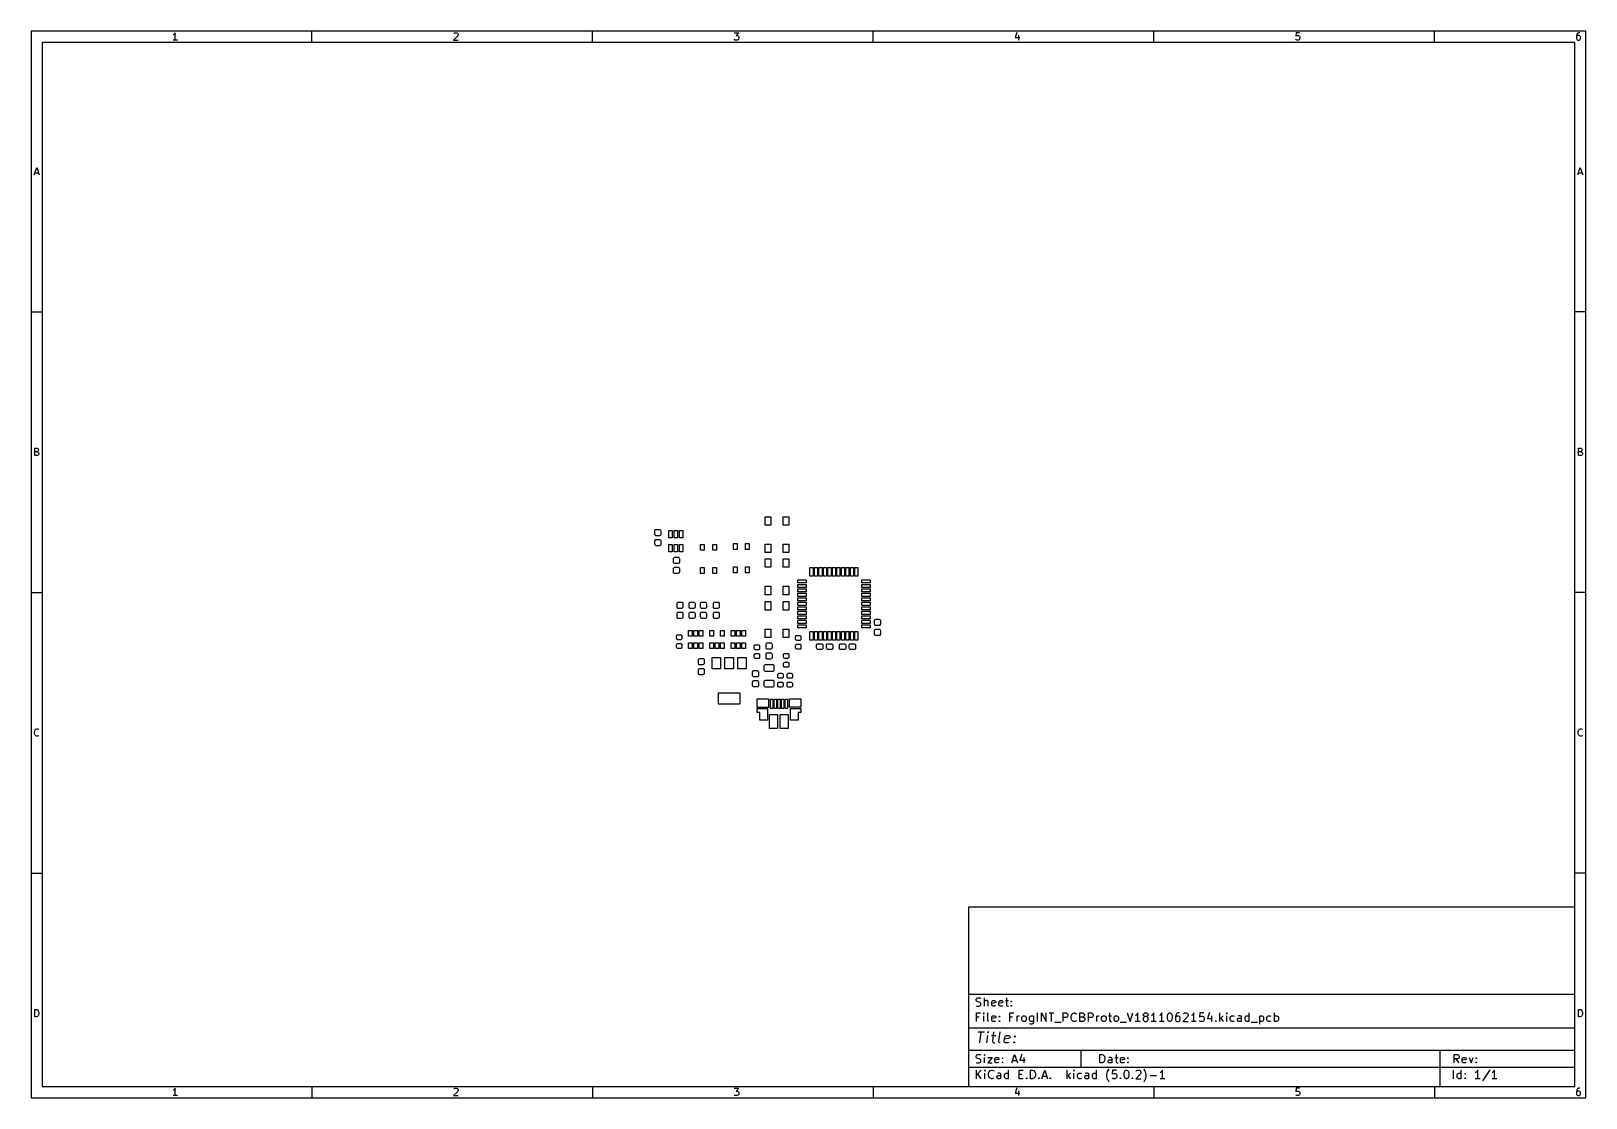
# Model space of a CAD drawing. Extents: x 10 to 287, y -200 to -10.
import ezdxf

# ---------------------------------------------------------------- set-up
doc = ezdxf.new("R2010")
doc.units = 0
doc.header["$MEASUREMENT"] = 0
doc.layers.add('BLACK', color=7, linetype='CONTINUOUS')

msp = doc.modelspace()

# ---------------------------------------------------------------- linework, layer by layer
at = {"layer": 'BLACK', "linetype": 'CONTINUOUS'}
for p, q in [((10, -10), (10, -200.007)), ((287.002, -10), (10, -10)), ((35.4464, -10.5976), (35.3226, -10.6595)), ((35.5702, -10.4738), (35.4464, -10.5976)), ((35.694, -10.2881), (35.5702, -10.4738)), ((35.694, -11.5881), (35.694, -10.2881)), ((60, -12), (60, -10)), ((86.0036, -10.8452), (85.2607, -11.5881)), ((85.3226, -10.4119), (85.3845, -10.35)), ((85.3845, -10.35), (85.5083, -10.2881)), ((85.5083, -10.2881), (85.8179, -10.2881)), ((85.8179, -10.2881), (85.9417, -10.35)), ((85.9417, -10.35), (86.0036, -10.4119)), ((86.0036, -10.4119), (86.0655, -10.5357)), ((86.0655, -10.6595), (86.0036, -10.8452)), ((86.0655, -10.5357), (86.0655, -10.6595)), ((110, -12), (110, -10)), ((135.261, -10.2881), (136.065, -10.2881)), ((136.065, -10.2881), (135.632, -10.7833)), ((135.632, -10.7833), (135.818, -10.7833)), ((135.818, -10.7833), (135.942, -10.8452)), ((135.942, -10.8452), (136.004, -10.9071)), ((136.004, -10.9071), (136.065, -11.031)), ((136.065, -11.031), (136.065, -11.3405)), ((160, -12), (160, -10)), ((185.632, -10.2262), (185.323, -11.1548)), ((185.942, -10.7214), (185.942, -11.5881)), ((210, -12), (210, -10)), ((235.385, -10.2881), (235.323, -10.9071)), ((235.323, -10.9071), (235.385, -10.8452)), ((236.004, -10.2881), (235.385, -10.2881)), ((235.385, -10.8452), (235.508, -10.7833)), ((235.508, -10.7833), (235.818, -10.7833)), ((235.818, -10.7833), (235.942, -10.8452)), ((235.942, -10.8452), (236.004, -10.9071)), ((236.004, -10.9071), (236.065, -11.031)), ((236.065, -11.031), (236.065, -11.3405)), ((260, -12), (260, -10)), ((285.385, -10.5976), (285.323, -10.8452)), ((285.323, -10.8452), (285.323, -11.3405)), ((285.385, -10.9071), (285.323, -11.031)), ((285.508, -10.4119), (285.385, -10.5976)), ((285.446, -10.8452), (285.385, -10.9071)), ((285.57, -10.7833), (285.446, -10.8452)), ((285.57, -10.35), (285.508, -10.4119)), ((285.694, -10.2881), (285.57, -10.35)), ((285.818, -10.7833), (285.57, -10.7833)), ((285.942, -10.2881), (285.694, -10.2881)), ((285.942, -10.8452), (285.818, -10.7833)), ((286.004, -10.9071), (285.942, -10.8452)), ((286.065, -11.031), (286.004, -10.9071)), ((286.065, -11.3405), (286.065, -11.031)), ((287.002, -200.007), (287.002, -10)), ((12, -12), (12, -198.007)), ((285.002, -12), (12, -12)), ((36.0655, -11.5881), (35.3226, -11.5881)), ((85.2607, -11.5881), (86.0655, -11.5881)), ((135.323, -11.5262), (135.261, -11.4643)), ((135.446, -11.5881), (135.323, -11.5262)), ((135.818, -11.5881), (135.446, -11.5881)), ((135.942, -11.5262), (135.818, -11.5881)), ((136.004, -11.4643), (135.942, -11.5262)), ((136.065, -11.3405), (136.004, -11.4643)), ((185.323, -11.1548), (186.127, -11.1548)), ((235.385, -11.5262), (235.323, -11.4643)), ((235.508, -11.5881), (235.385, -11.5262)), ((235.818, -11.5881), (235.508, -11.5881)), ((235.942, -11.5262), (235.818, -11.5881)), ((236.004, -11.4643), (235.942, -11.5262)), ((236.065, -11.3405), (236.004, -11.4643)), ((285.002, -198.007), (285.002, -12)), ((285.323, -11.3405), (285.385, -11.4643)), ((285.385, -11.4643), (285.446, -11.5262)), ((285.446, -11.5262), (285.57, -11.5881)), ((285.57, -11.5881), (285.818, -11.5881)), ((285.818, -11.5881), (285.942, -11.5262)), ((285.942, -11.5262), (286.004, -11.4643)), ((286.004, -11.4643), (286.065, -11.3405)), ((10.5667, -35.5881), (11, -34.2881)), ((10.6905, -35.2167), (11.3095, -35.2167)), ((11, -34.2881), (11.4333, -35.5881)), ((285.569, -35.5881), (286.002, -34.2881)), ((285.693, -35.2167), (286.312, -35.2167)), ((286.002, -34.2881), (286.436, -35.5881)), ((10, -60), (12, -60)), ((287.002, -60), (285.002, -60)), ((10.6595, -85.5881), (10.6595, -84.2881)), ((10.6595, -84.2881), (11.0929, -84.2881)), ((11.0929, -84.9071), (10.6595, -84.9071)), ((11.1548, -85.5881), (10.6595, -85.5881)), ((11.0929, -84.2881), (11.2167, -84.35)), ((11.2167, -84.8452), (11.0929, -84.9071)), ((11.0929, -84.9071), (11.2786, -84.969)), ((11.2786, -85.5262), (11.1548, -85.5881)), ((11.2167, -84.35), (11.2786, -84.4119)), ((11.2786, -84.7833), (11.2167, -84.8452)), ((11.2786, -84.4119), (11.3405, -84.5357)), ((11.3405, -84.6595), (11.2786, -84.7833)), ((11.2786, -84.969), (11.3405, -85.031)), ((11.3405, -85.4643), (11.2786, -85.5262)), ((11.3405, -84.5357), (11.3405, -84.6595)), ((11.3405, -85.031), (11.4024, -85.1548)), ((11.4024, -85.3405), (11.3405, -85.4643)), ((11.4024, -85.1548), (11.4024, -85.3405)), ((285.662, -85.5881), (285.662, -84.2881)), ((285.662, -84.2881), (286.095, -84.2881)), ((286.095, -84.9071), (285.662, -84.9071)), ((286.157, -85.5881), (285.662, -85.5881)), ((286.095, -84.2881), (286.219, -84.35)), ((286.219, -84.8452), (286.095, -84.9071)), ((286.095, -84.9071), (286.281, -84.969)), ((286.281, -85.5262), (286.157, -85.5881)), ((286.219, -84.35), (286.281, -84.4119)), ((286.281, -84.7833), (286.219, -84.8452)), ((286.281, -84.4119), (286.343, -84.5357)), ((286.343, -84.6595), (286.281, -84.7833)), ((286.281, -84.969), (286.343, -85.031)), ((286.343, -85.4643), (286.281, -85.5262)), ((286.343, -84.5357), (286.343, -84.6595)), ((286.343, -85.031), (286.405, -85.1548)), ((286.405, -85.3405), (286.343, -85.4643)), ((286.405, -85.1548), (286.405, -85.3405)), ((140.775, -97.995), (140.775, -96.495)), ((140.775, -96.495), (141.775, -96.495)), ((141.775, -96.495), (141.775, -97.995)), ((143.975, -97.995), (143.975, -96.495)), ((143.975, -96.495), (144.975, -96.495)), ((144.975, -96.495), (144.975, -97.995)), ((121.141, -99.003), (121.156, -98.9175)), ((121.141, -99.628), (121.141, -99.003)), ((121.174, -99.753), (121.141, -99.628)), ((121.156, -98.9175), (121.199, -98.8423)), ((121.199, -98.8423), (121.266, -98.7865)), ((121.266, -98.7865), (121.391, -98.753)), ((121.391, -98.753), (121.941, -98.753)), ((121.941, -98.753), (122.027, -98.7681)), ((122.027, -98.7681), (122.102, -98.8115)), ((122.102, -98.8115), (122.158, -98.878)), ((122.176, -99.7135), (122.133, -99.7887)), ((122.158, -98.878), (122.191, -99.003)), ((122.191, -99.628), (122.176, -99.7135)), ((122.191, -99.003), (122.191, -99.628)), ((123.591, -100.238), (123.591, -98.938)), ((123.591, -98.938), (124.191, -98.938)), ((124.191, -98.938), (124.191, -100.238)), ((124.541, -100.238), (124.541, -98.938)), ((124.541, -98.938), (125.141, -98.938)), ((125.141, -98.938), (125.141, -100.238)), ((125.491, -100.238), (125.491, -98.938)), ((125.491, -98.938), (126.091, -98.938)), ((126.091, -98.938), (126.091, -100.238)), ((141.775, -97.995), (140.775, -97.995)), ((144.975, -97.995), (143.975, -97.995)), ((121.141, -100.778), (121.156, -100.692)), ((121.141, -101.403), (121.141, -100.778)), ((121.174, -101.528), (121.141, -101.403)), ((121.156, -100.692), (121.199, -100.617)), ((121.23, -99.8195), (121.174, -99.753)), ((121.23, -101.595), (121.174, -101.528)), ((121.199, -100.617), (121.266, -100.561)), ((121.305, -99.8629), (121.23, -99.8195)), ((121.305, -101.638), (121.23, -101.595)), ((121.266, -100.561), (121.391, -100.528)), ((121.391, -99.878), (121.305, -99.8629)), ((121.391, -101.653), (121.305, -101.638)), ((121.941, -99.878), (121.391, -99.878)), ((121.391, -100.528), (121.941, -100.528)), ((121.941, -101.653), (121.391, -101.653)), ((122.066, -99.8445), (121.941, -99.878)), ((121.941, -100.528), (122.027, -100.543)), ((122.066, -101.62), (121.941, -101.653)), ((122.027, -100.543), (122.102, -100.586)), ((122.133, -99.7887), (122.066, -99.8445)), ((122.133, -101.564), (122.066, -101.62)), ((122.102, -100.586), (122.158, -100.653)), ((122.176, -101.489), (122.133, -101.564)), ((122.158, -100.653), (122.191, -100.778)), ((122.191, -101.403), (122.176, -101.489)), ((122.191, -100.778), (122.191, -101.403)), ((124.191, -100.238), (123.591, -100.238)), ((123.591, -102.738), (123.591, -101.438)), ((123.591, -101.438), (124.191, -101.438)), ((124.191, -101.438), (124.191, -102.738)), ((125.141, -100.238), (124.541, -100.238)), ((124.541, -102.738), (124.541, -101.438)), ((124.541, -101.438), (125.141, -101.438)), ((125.141, -101.438), (125.141, -102.738)), ((126.091, -100.238), (125.491, -100.238)), ((125.491, -102.738), (125.491, -101.438)), ((125.491, -101.438), (126.091, -101.438)), ((126.091, -101.438), (126.091, -102.738)), ((129.283, -102.463), (129.283, -101.413)), ((129.283, -101.413), (129.933, -101.413)), ((129.933, -102.463), (129.283, -102.463)), ((129.933, -101.413), (129.933, -102.463)), ((131.433, -102.463), (131.433, -101.413)), ((131.433, -101.413), (132.083, -101.413)), ((132.083, -102.463), (131.433, -102.463)), ((132.083, -101.413), (132.083, -102.463)), ((135.125, -102.336), (135.125, -101.286)), ((135.125, -101.286), (135.775, -101.286)), ((135.775, -102.336), (135.125, -102.336)), ((135.775, -101.286), (135.775, -102.336)), ((137.275, -102.336), (137.275, -101.286)), ((137.275, -101.286), (137.925, -101.286)), ((137.925, -102.336), (137.275, -102.336)), ((137.925, -101.286), (137.925, -102.336)), ((140.775, -102.895), (140.775, -101.395)), ((140.775, -101.395), (141.775, -101.395)), ((141.775, -101.395), (141.775, -102.895)), ((143.975, -102.895), (143.975, -101.395)), ((143.975, -101.395), (144.975, -101.395)), ((144.975, -101.395), (144.975, -102.895)), ((124.191, -102.738), (123.591, -102.738)), ((124.443, -103.956), (124.458, -103.87)), ((124.443, -104.581), (124.443, -103.956)), ((124.476, -104.706), (124.443, -104.581)), ((124.458, -103.87), (124.501, -103.795)), ((124.532, -104.773), (124.476, -104.706)), ((124.501, -103.795), (124.568, -103.739)), ((124.607, -104.816), (124.532, -104.773)), ((125.141, -102.738), (124.541, -102.738)), ((124.568, -103.739), (124.693, -103.706)), ((124.693, -104.831), (124.607, -104.816)), ((124.693, -103.706), (125.243, -103.706)), ((125.243, -104.831), (124.693, -104.831)), ((125.243, -103.706), (125.329, -103.721)), ((125.368, -104.798), (125.243, -104.831)), ((125.329, -103.721), (125.404, -103.764)), ((125.435, -104.742), (125.368, -104.798)), ((125.404, -103.764), (125.46, -103.831)), ((125.478, -104.667), (125.435, -104.742)), ((125.46, -103.831), (125.493, -103.956)), ((125.493, -104.581), (125.478, -104.667)), ((126.091, -102.738), (125.491, -102.738)), ((125.493, -103.956), (125.493, -104.581)), ((141.775, -102.895), (140.775, -102.895)), ((140.775, -105.488), (140.775, -103.988)), ((140.775, -103.988), (141.775, -103.988)), ((141.775, -103.988), (141.775, -105.488)), ((144.975, -102.895), (143.975, -102.895)), ((143.975, -105.488), (143.975, -103.988)), ((143.975, -103.988), (144.975, -103.988)), ((144.975, -103.988), (144.975, -105.488)), ((124.443, -105.731), (124.458, -105.645)), ((124.443, -106.356), (124.443, -105.731)), ((124.476, -106.481), (124.443, -106.356)), ((124.458, -105.645), (124.501, -105.57)), ((124.532, -106.548), (124.476, -106.481)), ((124.501, -105.57), (124.568, -105.514)), ((124.607, -106.591), (124.532, -106.548)), ((124.568, -105.514), (124.693, -105.481)), ((124.693, -106.606), (124.607, -106.591)), ((124.693, -105.481), (125.243, -105.481)), ((125.243, -106.606), (124.693, -106.606)), ((125.243, -105.481), (125.329, -105.496)), ((125.368, -106.573), (125.243, -106.606)), ((125.329, -105.496), (125.404, -105.539)), ((125.435, -106.517), (125.368, -106.573)), ((125.404, -105.539), (125.46, -105.606)), ((125.478, -106.442), (125.435, -106.517)), ((125.46, -105.606), (125.493, -105.731)), ((125.493, -106.356), (125.478, -106.442)), ((125.493, -105.731), (125.493, -106.356)), ((129.283, -106.613), (129.283, -105.563)), ((129.283, -105.563), (129.933, -105.563)), ((129.933, -106.613), (129.283, -106.613)), ((129.933, -105.563), (129.933, -106.613)), ((131.433, -106.613), (131.433, -105.563)), ((131.433, -105.563), (132.083, -105.563)), ((132.083, -106.613), (131.433, -106.613)), ((132.083, -105.563), (132.083, -106.613)), ((135.125, -106.486), (135.125, -105.436)), ((135.125, -105.436), (135.775, -105.436)), ((135.775, -106.486), (135.125, -106.486)), ((135.775, -105.436), (135.775, -106.486)), ((137.275, -106.486), (137.275, -105.436)), ((137.275, -105.436), (137.925, -105.436)), ((137.925, -106.486), (137.275, -106.486)), ((137.925, -105.436), (137.925, -106.486)), ((141.775, -105.488), (140.775, -105.488)), ((144.975, -105.488), (143.975, -105.488)), ((146.585, -108.289), (146.585, -107.739)), ((146.585, -107.739), (148.085, -107.739)), ((148.085, -107.739), (148.085, -108.289)), ((148.76, -107.064), (148.76, -105.564)), ((148.76, -105.564), (149.31, -105.564)), ((149.31, -107.064), (148.76, -107.064)), ((149.31, -105.564), (149.31, -107.064)), ((149.56, -107.064), (149.56, -105.564)), ((149.56, -105.564), (150.11, -105.564)), ((150.11, -107.064), (149.56, -107.064)), ((150.11, -105.564), (150.11, -107.064)), ((150.36, -107.064), (150.36, -105.564)), ((150.36, -105.564), (150.91, -105.564)), ((150.91, -107.064), (150.36, -107.064)), ((150.91, -105.564), (150.91, -107.064)), ((151.16, -107.064), (151.16, -105.564)), ((151.16, -105.564), (151.71, -105.564)), ((151.71, -107.064), (151.16, -107.064)), ((151.71, -105.564), (151.71, -107.064)), ((151.96, -107.064), (151.96, -105.564)), ((151.96, -105.564), (152.51, -105.564)), ((152.51, -107.064), (151.96, -107.064)), ((152.51, -105.564), (152.51, -107.064)), ((152.76, -107.064), (152.76, -105.564)), ((152.76, -105.564), (153.31, -105.564)), ((153.31, -107.064), (152.76, -107.064)), ((153.31, -105.564), (153.31, -107.064)), ((153.56, -107.064), (153.56, -105.564)), ((153.56, -105.564), (154.11, -105.564)), ((154.11, -107.064), (153.56, -107.064)), ((154.11, -105.564), (154.11, -107.064)), ((154.36, -107.064), (154.36, -105.564)), ((154.36, -105.564), (154.91, -105.564)), ((154.91, -107.064), (154.36, -107.064)), ((154.91, -105.564), (154.91, -107.064)), ((155.16, -107.064), (155.16, -105.564)), ((155.16, -105.564), (155.71, -105.564)), ((155.71, -107.064), (155.16, -107.064)), ((155.71, -105.564), (155.71, -107.064)), ((155.96, -107.064), (155.96, -105.564)), ((155.96, -105.564), (156.51, -105.564)), ((156.51, -107.064), (155.96, -107.064)), ((156.51, -105.564), (156.51, -107.064)), ((156.76, -107.064), (156.76, -105.564)), ((156.76, -105.564), (157.31, -105.564)), ((157.31, -107.064), (156.76, -107.064)), ((157.31, -105.564), (157.31, -107.064)), ((157.985, -108.289), (157.985, -107.739)), ((157.985, -107.739), (159.485, -107.739)), ((159.485, -107.739), (159.485, -108.289)), ((10, -110), (12, -110)), ((140.775, -110.388), (140.775, -108.888)), ((140.775, -108.888), (141.775, -108.888)), ((141.775, -110.388), (140.775, -110.388)), ((141.775, -108.888), (141.775, -110.388)), ((143.975, -110.388), (143.975, -108.888)), ((143.975, -108.888), (144.975, -108.888)), ((144.975, -110.388), (143.975, -110.388)), ((144.975, -108.888), (144.975, -110.388)), ((148.085, -108.289), (146.585, -108.289)), ((146.585, -109.089), (146.585, -108.539)), ((146.585, -108.539), (148.085, -108.539)), ((148.085, -109.089), (146.585, -109.089)), ((146.585, -109.889), (146.585, -109.339)), ((146.585, -109.339), (148.085, -109.339)), ((148.085, -109.889), (146.585, -109.889)), ((146.585, -110.689), (146.585, -110.139)), ((146.585, -110.139), (148.085, -110.139)), ((148.085, -110.689), (146.585, -110.689)), ((148.085, -108.539), (148.085, -109.089)), ((148.085, -109.339), (148.085, -109.889)), ((148.085, -110.139), (148.085, -110.689)), ((159.485, -108.289), (157.985, -108.289)), ((157.985, -109.089), (157.985, -108.539)), ((157.985, -108.539), (159.485, -108.539)), ((159.485, -109.089), (157.985, -109.089)), ((157.985, -109.889), (157.985, -109.339)), ((157.985, -109.339), (159.485, -109.339)), ((159.485, -109.889), (157.985, -109.889)), ((157.985, -110.689), (157.985, -110.139)), ((157.985, -110.139), (159.485, -110.139)), ((159.485, -110.689), (157.985, -110.689)), ((159.485, -108.539), (159.485, -109.089)), ((159.485, -109.339), (159.485, -109.889)), ((159.485, -110.139), (159.485, -110.689)), ((287.002, -110), (285.002, -110)), ((125.078, -111.957), (125.093, -111.871)), ((125.078, -112.582), (125.078, -111.957)), ((125.111, -112.707), (125.078, -112.582)), ((125.093, -111.871), (125.136, -111.796)), ((125.167, -112.774), (125.111, -112.707)), ((125.136, -111.796), (125.203, -111.74)), ((125.136, -113.571), (125.203, -113.515)), ((125.242, -112.817), (125.167, -112.774)), ((125.203, -111.74), (125.328, -111.707)), ((125.203, -113.515), (125.328, -113.482)), ((125.328, -112.832), (125.242, -112.817)), ((125.328, -111.707), (125.878, -111.707)), ((125.878, -112.832), (125.328, -112.832)), ((125.328, -113.482), (125.878, -113.482)), ((125.878, -111.707), (125.964, -111.722)), ((126.003, -112.799), (125.878, -112.832)), ((125.878, -113.482), (125.964, -113.497)), ((125.964, -111.722), (126.039, -111.765)), ((125.964, -113.497), (126.039, -113.54)), ((126.07, -112.743), (126.003, -112.799)), ((126.039, -111.765), (126.095, -111.832)), ((126.039, -113.54), (126.095, -113.607)), ((126.113, -112.668), (126.07, -112.743)), ((126.095, -111.832), (126.128, -111.957)), ((126.128, -112.582), (126.113, -112.668)), ((126.128, -111.957), (126.128, -112.582)), ((127.237, -111.957), (127.252, -111.871)), ((127.237, -112.582), (127.237, -111.957)), ((127.27, -112.707), (127.237, -112.582)), ((127.252, -111.871), (127.295, -111.796)), ((127.326, -112.774), (127.27, -112.707)), ((127.295, -111.796), (127.362, -111.74)), ((127.295, -113.571), (127.362, -113.515)), ((127.401, -112.817), (127.326, -112.774)), ((127.362, -111.74), (127.487, -111.707)), ((127.362, -113.515), (127.487, -113.482)), ((127.487, -112.832), (127.401, -112.817)), ((127.487, -111.707), (128.037, -111.707)), ((128.037, -112.832), (127.487, -112.832)), ((127.487, -113.482), (128.037, -113.482)), ((128.037, -111.707), (128.123, -111.722)), ((128.162, -112.799), (128.037, -112.832)), ((128.037, -113.482), (128.123, -113.497)), ((128.123, -111.722), (128.198, -111.765)), ((128.123, -113.497), (128.198, -113.54)), ((128.229, -112.743), (128.162, -112.799)), ((128.198, -111.765), (128.254, -111.832)), ((128.198, -113.54), (128.254, -113.607)), ((128.272, -112.668), (128.229, -112.743)), ((128.254, -111.832), (128.287, -111.957)), ((128.287, -112.582), (128.272, -112.668)), ((128.287, -111.957), (128.287, -112.582)), ((129.269, -111.957), (129.284, -111.871)), ((129.269, -112.582), (129.269, -111.957)), ((129.302, -112.707), (129.269, -112.582)), ((129.284, -111.871), (129.327, -111.796)), ((129.358, -112.774), (129.302, -112.707)), ((129.327, -111.796), (129.394, -111.74)), ((129.327, -113.571), (129.394, -113.515)), ((129.433, -112.817), (129.358, -112.774)), ((129.394, -111.74), (129.519, -111.707)), ((129.394, -113.515), (129.519, -113.482)), ((129.519, -112.832), (129.433, -112.817)), ((129.519, -111.707), (130.069, -111.707)), ((130.069, -112.832), (129.519, -112.832)), ((129.519, -113.482), (130.069, -113.482)), ((130.069, -111.707), (130.155, -111.722)), ((130.194, -112.799), (130.069, -112.832)), ((130.069, -113.482), (130.155, -113.497)), ((130.155, -111.722), (130.23, -111.765)), ((130.155, -113.497), (130.23, -113.54)), ((130.261, -112.743), (130.194, -112.799)), ((130.23, -111.765), (130.286, -111.832)), ((130.23, -113.54), (130.286, -113.607)), ((130.304, -112.668), (130.261, -112.743)), ((130.286, -111.832), (130.319, -111.957)), ((130.319, -112.582), (130.304, -112.668)), ((130.319, -111.957), (130.319, -112.582)), ((131.555, -111.957), (131.57, -111.871)), ((131.555, -112.582), (131.555, -111.957)), ((131.588, -112.707), (131.555, -112.582)), ((131.57, -111.871), (131.613, -111.796)), ((131.644, -112.774), (131.588, -112.707)), ((131.613, -111.796), (131.68, -111.74)), ((131.613, -113.571), (131.68, -113.515)), ((131.719, -112.817), (131.644, -112.774)), ((131.68, -111.74), (131.805, -111.707)), ((131.68, -113.515), (131.805, -113.482)), ((131.805, -112.832), (131.719, -112.817)), ((131.805, -111.707), (132.355, -111.707)), ((132.355, -112.832), (131.805, -112.832)), ((131.805, -113.482), (132.355, -113.482)), ((132.355, -111.707), (132.441, -111.722)), ((132.48, -112.799), (132.355, -112.832)), ((132.355, -113.482), (132.441, -113.497)), ((132.441, -111.722), (132.516, -111.765)), ((132.441, -113.497), (132.516, -113.54)), ((132.547, -112.743), (132.48, -112.799)), ((132.516, -111.765), (132.572, -111.832)), ((132.516, -113.54), (132.572, -113.607)), ((132.59, -112.668), (132.547, -112.743)), ((132.572, -111.832), (132.605, -111.957)), ((132.605, -112.582), (132.59, -112.668)), ((132.605, -111.957), (132.605, -112.582)), ((140.775, -113.108), (140.775, -111.608)), ((140.775, -111.608), (141.775, -111.608)), ((141.775, -113.108), (140.775, -113.108)), ((141.775, -111.608), (141.775, -113.108)), ((143.975, -113.108), (143.975, -111.608)), ((143.975, -111.608), (144.975, -111.608)), ((144.975, -113.108), (143.975, -113.108)), ((144.975, -111.608), (144.975, -113.108)), ((146.585, -111.489), (146.585, -110.939)), ((146.585, -110.939), (148.085, -110.939)), ((148.085, -111.489), (146.585, -111.489)), ((146.585, -112.289), (146.585, -111.739)), ((146.585, -111.739), (148.085, -111.739)), ((148.085, -112.289), (146.585, -112.289)), ((146.585, -113.089), (146.585, -112.539)), ((146.585, -112.539), (148.085, -112.539)), ((148.085, -113.089), (146.585, -113.089)), ((146.585, -113.889), (146.585, -113.339)), ((146.585, -113.339), (148.085, -113.339)), ((148.085, -110.939), (148.085, -111.489)), ((148.085, -111.739), (148.085, -112.289)), ((148.085, -112.539), (148.085, -113.089)), ((148.085, -113.339), (148.085, -113.889)), ((157.985, -111.489), (157.985, -110.939)), ((157.985, -110.939), (159.485, -110.939)), ((159.485, -111.489), (157.985, -111.489)), ((157.985, -112.289), (157.985, -111.739)), ((157.985, -111.739), (159.485, -111.739)), ((159.485, -112.289), (157.985, -112.289)), ((157.985, -113.089), (157.985, -112.539)), ((157.985, -112.539), (159.485, -112.539)), ((159.485, -113.089), (157.985, -113.089)), ((157.985, -113.889), (157.985, -113.339)), ((157.985, -113.339), (159.485, -113.339)), ((159.485, -110.939), (159.485, -111.489)), ((159.485, -111.739), (159.485, -112.289)), ((159.485, -112.539), (159.485, -113.089)), ((159.485, -113.339), (159.485, -113.889)), ((125.078, -113.732), (125.093, -113.646)), ((125.078, -114.357), (125.078, -113.732)), ((125.111, -114.482), (125.078, -114.357)), ((125.093, -113.646), (125.136, -113.571)), ((125.167, -114.549), (125.111, -114.482)), ((125.242, -114.592), (125.167, -114.549)), ((125.328, -114.607), (125.242, -114.592)), ((125.878, -114.607), (125.328, -114.607)), ((126.003, -114.574), (125.878, -114.607)), ((126.07, -114.518), (126.003, -114.574)), ((126.113, -114.443), (126.07, -114.518)), ((126.095, -113.607), (126.128, -113.732)), ((126.128, -114.357), (126.113, -114.443)), ((126.128, -113.732), (126.128, -114.357)), ((127.237, -113.732), (127.252, -113.646)), ((127.237, -114.357), (127.237, -113.732)), ((127.27, -114.482), (127.237, -114.357)), ((127.252, -113.646), (127.295, -113.571)), ((127.326, -114.549), (127.27, -114.482)), ((127.401, -114.592), (127.326, -114.549)), ((127.487, -114.607), (127.401, -114.592)), ((128.037, -114.607), (127.487, -114.607)), ((128.162, -114.574), (128.037, -114.607)), ((128.229, -114.518), (128.162, -114.574)), ((128.272, -114.443), (128.229, -114.518)), ((128.254, -113.607), (128.287, -113.732)), ((128.287, -114.357), (128.272, -114.443)), ((128.287, -113.732), (128.287, -114.357)), ((129.269, -113.732), (129.284, -113.646)), ((129.269, -114.357), (129.269, -113.732)), ((129.302, -114.482), (129.269, -114.357)), ((129.284, -113.646), (129.327, -113.571)), ((129.358, -114.549), (129.302, -114.482)), ((129.433, -114.592), (129.358, -114.549)), ((129.519, -114.607), (129.433, -114.592)), ((130.069, -114.607), (129.519, -114.607)), ((130.194, -114.574), (130.069, -114.607)), ((130.261, -114.518), (130.194, -114.574)), ((130.304, -114.443), (130.261, -114.518)), ((130.286, -113.607), (130.319, -113.732)), ((130.319, -114.357), (130.304, -114.443)), ((130.319, -113.732), (130.319, -114.357)), ((131.555, -113.732), (131.57, -113.646)), ((131.555, -114.357), (131.555, -113.732)), ((131.588, -114.482), (131.555, -114.357)), ((131.57, -113.646), (131.613, -113.571)), ((131.644, -114.549), (131.588, -114.482)), ((131.719, -114.592), (131.644, -114.549)), ((131.805, -114.607), (131.719, -114.592)), ((132.355, -114.607), (131.805, -114.607)), ((132.48, -114.574), (132.355, -114.607)), ((132.547, -114.518), (132.48, -114.574)), ((132.59, -114.443), (132.547, -114.518)), ((132.572, -113.607), (132.605, -113.732)), ((132.605, -114.357), (132.59, -114.443)), ((132.605, -113.732), (132.605, -114.357)), ((148.085, -113.889), (146.585, -113.889)), ((146.585, -114.689), (146.585, -114.139)), ((146.585, -114.139), (148.085, -114.139)), ((148.085, -114.689), (146.585, -114.689)), ((146.585, -115.489), (146.585, -114.939)), ((146.585, -114.939), (148.085, -114.939)), ((148.085, -115.489), (146.585, -115.489)), ((146.585, -116.289), (146.585, -115.739)), ((146.585, -115.739), (148.085, -115.739)), ((148.085, -116.289), (146.585, -116.289)), ((148.085, -114.139), (148.085, -114.689)), ((148.085, -114.939), (148.085, -115.489)), ((148.085, -115.739), (148.085, -116.289)), ((159.485, -113.889), (157.985, -113.889)), ((157.985, -114.689), (157.985, -114.139)), ((157.985, -114.139), (159.485, -114.139)), ((159.485, -114.689), (157.985, -114.689)), ((157.985, -115.489), (157.985, -114.939)), ((157.985, -114.939), (159.485, -114.939)), ((159.485, -115.489), (157.985, -115.489)), ((157.985, -116.289), (157.985, -115.739)), ((157.985, -115.739), (159.485, -115.739)), ((159.485, -116.289), (157.985, -116.289)), ((159.485, -114.139), (159.485, -114.689)), ((159.485, -114.939), (159.485, -115.489)), ((159.485, -115.739), (159.485, -116.289)), ((160.257, -115.005), (160.272, -114.919)), ((160.257, -115.63), (160.257, -115.005)), ((160.29, -115.755), (160.257, -115.63)), ((160.272, -114.919), (160.315, -114.844)), ((160.346, -115.822), (160.29, -115.755)), ((160.315, -114.844), (160.382, -114.788)), ((160.421, -115.865), (160.346, -115.822)), ((160.382, -114.788), (160.507, -114.755)), ((160.507, -115.88), (160.421, -115.865)), ((160.507, -114.755), (161.057, -114.755)), ((161.057, -115.88), (160.507, -115.88)), ((161.057, -114.755), (161.143, -114.77)), ((161.182, -115.847), (161.057, -115.88)), ((161.143, -114.77), (161.218, -114.813)), ((161.249, -115.791), (161.182, -115.847)), ((161.218, -114.813), (161.274, -114.88)), ((161.292, -115.716), (161.249, -115.791)), ((161.274, -114.88), (161.307, -115.005)), ((161.307, -115.63), (161.292, -115.716)), ((161.307, -115.005), (161.307, -115.63)), ((125.001, -117.739), (125.014, -117.664)), ((125.001, -118.176), (125.001, -117.739)), ((125.03, -118.286), (125.001, -118.176)), ((125.014, -117.664), (125.052, -117.598)), ((125.079, -118.344), (125.03, -118.286)), ((125.052, -117.598), (125.11, -117.549)), ((125.145, -118.382), (125.079, -118.344)), ((125.11, -117.549), (125.22, -117.52)), ((125.11, -119.124), (125.22, -119.095)), ((125.22, -118.395), (125.145, -118.382)), ((125.22, -117.52), (125.732, -117.52)), ((125.732, -118.395), (125.22, -118.395)), ((125.22, -119.095), (125.732, -119.095)), ((125.732, -117.52), (125.807, -117.533)), ((125.842, -118.366), (125.732, -118.395)), ((125.732, -119.095), (125.807, -119.108)), ((125.807, -117.533), (125.873, -117.571)), ((125.807, -119.108), (125.873, -119.146)), ((125.9, -118.317), (125.842, -118.366)), ((125.873, -117.571), (125.922, -117.629)), ((125.938, -118.251), (125.9, -118.317)), ((125.922, -117.629), (125.951, -117.739)), ((125.951, -118.176), (125.938, -118.251)), ((125.951, -117.739), (125.951, -118.176)), ((127.122, -117.794), (127.122, -116.734)), ((127.122, -116.734), (127.772, -116.734)), ((127.772, -117.794), (127.122, -117.794)), ((127.122, -119.994), (127.122, -118.934)), ((127.122, -118.934), (127.772, -118.934)), ((127.772, -116.734), (127.772, -117.794)), ((127.772, -118.934), (127.772, -119.994)), ((128.072, -117.794), (128.072, -116.734)), ((128.072, -116.734), (128.722, -116.734)), ((128.722, -117.794), (128.072, -117.794)), ((128.072, -119.994), (128.072, -118.934)), ((128.072, -118.934), (128.722, -118.934)), ((128.722, -116.734), (128.722, -117.794)), ((128.722, -118.934), (128.722, -119.994)), ((129.022, -117.794), (129.022, -116.734)), ((129.022, -116.734), (129.672, -116.734)), ((129.672, -117.794), (129.022, -117.794)), ((129.022, -119.994), (129.022, -118.934)), ((129.022, -118.934), (129.672, -118.934)), ((129.672, -116.734), (129.672, -117.794)), ((129.672, -118.934), (129.672, -119.994)), ((130.932, -117.794), (130.932, -116.734)), ((130.932, -116.734), (131.582, -116.734)), ((131.582, -117.794), (130.932, -117.794)), ((130.932, -119.994), (130.932, -118.934)), ((130.932, -118.934), (131.582, -118.934)), ((131.582, -116.734), (131.582, -117.794)), ((131.582, -118.934), (131.582, -119.994)), ((131.882, -119.994), (131.882, -118.934)), ((131.882, -118.934), (132.532, -118.934)), ((132.532, -118.934), (132.532, -119.994)), ((132.832, -117.794), (132.832, -116.734)), ((132.832, -116.734), (133.482, -116.734)), ((133.482, -117.794), (132.832, -117.794)), ((132.832, -119.994), (132.832, -118.934)), ((132.832, -118.934), (133.482, -118.934)), ((133.482, -116.734), (133.482, -117.794)), ((133.482, -118.934), (133.482, -119.994)), ((134.742, -117.794), (134.742, -116.734)), ((134.742, -116.734), (135.392, -116.734)), ((135.392, -117.794), (134.742, -117.794)), ((134.742, -119.994), (134.742, -118.934)), ((134.742, -118.934), (135.392, -118.934)), ((135.392, -116.734), (135.392, -117.794)), ((135.392, -118.934), (135.392, -119.994)), ((135.692, -117.794), (135.692, -116.734)), ((135.692, -116.734), (136.342, -116.734)), ((136.342, -117.794), (135.692, -117.794)), ((135.692, -119.994), (135.692, -118.934)), ((135.692, -118.934), (136.342, -118.934)), ((136.342, -116.734), (136.342, -117.794)), ((136.342, -118.934), (136.342, -119.994)), ((136.642, -117.794), (136.642, -116.734)), ((136.642, -116.734), (137.292, -116.734)), ((137.292, -117.794), (136.642, -117.794)), ((136.642, -119.994), (136.642, -118.934)), ((136.642, -118.934), (137.292, -118.934)), ((137.292, -116.734), (137.292, -117.794)), ((137.292, -118.934), (137.292, -119.994)), ((140.775, -118.008), (140.775, -116.508)), ((140.775, -116.508), (141.775, -116.508)), ((141.775, -118.008), (140.775, -118.008)), ((140.953, -119.196), (140.968, -119.11)), ((140.968, -119.11), (141.011, -119.035)), ((141.011, -119.035), (141.078, -118.979)), ((141.078, -118.979), (141.203, -118.946)), ((141.203, -118.946), (141.753, -118.946)), ((141.753, -118.946), (141.839, -118.961)), ((141.775, -116.508), (141.775, -118.008)), ((141.839, -118.961), (141.914, -119.004)), ((141.914, -119.004), (141.97, -119.071)), ((141.97, -119.071), (142.003, -119.196)), ((143.975, -118.008), (143.975, -116.508)), ((143.975, -116.508), (144.975, -116.508)), ((144.975, -118.008), (143.975, -118.008)), ((144.975, -116.508), (144.975, -118.008)), ((146.21, -117.866), (146.223, -117.791)), ((146.21, -118.303), (146.21, -117.866)), ((146.239, -118.413), (146.21, -118.303)), ((146.223, -117.791), (146.261, -117.725)), ((146.288, -118.471), (146.239, -118.413)), ((146.261, -117.725), (146.319, -117.676)), ((146.354, -118.509), (146.288, -118.471)), ((146.319, -117.676), (146.429, -117.647)), ((146.429, -118.522), (146.354, -118.509)), ((146.429, -117.647), (146.941, -117.647)), ((146.941, -118.522), (146.429, -118.522)), ((146.941, -117.647), (147.016, -117.66)), ((147.051, -118.493), (146.941, -118.522)), ((147.016, -117.66), (147.082, -117.698)), ((147.109, -118.444), (147.051, -118.493)), ((147.082, -117.698), (147.131, -117.756)), ((147.147, -118.378), (147.109, -118.444)), ((147.131, -117.756), (147.16, -117.866)), ((147.16, -118.303), (147.147, -118.378)), ((147.16, -117.866), (147.16, -118.303)), ((148.76, -118.464), (148.76, -116.964)), ((148.76, -116.964), (149.31, -116.964)), ((149.31, -118.464), (148.76, -118.464)), ((149.31, -116.964), (149.31, -118.464)), ((149.56, -118.464), (149.56, -116.964)), ((149.56, -116.964), (150.11, -116.964)), ((150.11, -118.464), (149.56, -118.464)), ((150.059, -119.142), (150.184, -119.109)), ((150.11, -116.964), (150.11, -118.464)), ((150.184, -119.109), (150.809, -119.109)), ((150.36, -118.464), (150.36, -116.964)), ((150.36, -116.964), (150.91, -116.964)), ((150.91, -118.464), (150.36, -118.464)), ((150.809, -119.109), (150.895, -119.124)), ((150.91, -116.964), (150.91, -118.464)), ((151.16, -118.464), (151.16, -116.964)), ((151.16, -116.964), (151.71, -116.964)), ((151.71, -118.464), (151.16, -118.464)), ((151.71, -116.964), (151.71, -118.464)), ((151.834, -119.142), (151.959, -119.109)), ((151.959, -119.109), (152.584, -119.109)), ((151.96, -118.464), (151.96, -116.964)), ((151.96, -116.964), (152.51, -116.964)), ((152.51, -118.464), (151.96, -118.464)), ((152.51, -116.964), (152.51, -118.464)), ((152.584, -119.109), (152.67, -119.124)), ((152.76, -118.464), (152.76, -116.964)), ((152.76, -116.964), (153.31, -116.964)), ((153.31, -118.464), (152.76, -118.464)), ((153.31, -116.964), (153.31, -118.464)), ((153.56, -118.464), (153.56, -116.964)), ((153.56, -116.964), (154.11, -116.964)), ((154.11, -118.464), (153.56, -118.464)), ((154.11, -116.964), (154.11, -118.464)), ((154.123, -119.142), (154.248, -119.109)), ((154.248, -119.109), (154.873, -119.109)), ((154.36, -118.464), (154.36, -116.964)), ((154.36, -116.964), (154.91, -116.964)), ((154.91, -118.464), (154.36, -118.464)), ((154.873, -119.109), (154.959, -119.124)), ((154.91, -116.964), (154.91, -118.464)), ((155.16, -118.464), (155.16, -116.964)), ((155.16, -116.964), (155.71, -116.964)), ((155.71, -118.464), (155.16, -118.464)), ((155.71, -116.964), (155.71, -118.464)), ((155.898, -119.142), (156.023, -119.109)), ((155.96, -118.464), (155.96, -116.964)), ((155.96, -116.964), (156.51, -116.964)), ((156.51, -118.464), (155.96, -118.464)), ((156.023, -119.109), (156.648, -119.109)), ((156.51, -116.964), (156.51, -118.464)), ((156.648, -119.109), (156.734, -119.124)), ((156.76, -118.464), (156.76, -116.964)), ((156.76, -116.964), (157.31, -116.964)), ((157.31, -118.464), (156.76, -118.464)), ((157.31, -116.964), (157.31, -118.464)), ((160.257, -116.78), (160.272, -116.694)), ((160.257, -117.405), (160.257, -116.78)), ((160.29, -117.53), (160.257, -117.405)), ((160.272, -116.694), (160.315, -116.619)), ((160.346, -117.597), (160.29, -117.53)), ((160.315, -116.619), (160.382, -116.563)), ((160.421, -117.64), (160.346, -117.597)), ((160.382, -116.563), (160.507, -116.53)), ((160.507, -117.655), (160.421, -117.64)), ((160.507, -116.53), (161.057, -116.53)), ((161.057, -117.655), (160.507, -117.655)), ((161.057, -116.53), (161.143, -116.545)), ((161.182, -117.622), (161.057, -117.655)), ((161.143, -116.545), (161.218, -116.588)), ((161.249, -117.566), (161.182, -117.622)), ((161.218, -116.588), (161.274, -116.655)), ((161.292, -117.491), (161.249, -117.566)), ((161.274, -116.655), (161.307, -116.78)), ((161.307, -117.405), (161.292, -117.491)), ((161.307, -116.78), (161.307, -117.405)), ((125.001, -119.314), (125.014, -119.239)), ((125.001, -119.751), (125.001, -119.314)), ((125.03, -119.861), (125.001, -119.751)), ((125.014, -119.239), (125.052, -119.173)), ((125.079, -119.919), (125.03, -119.861)), ((125.052, -119.173), (125.11, -119.124)), ((125.145, -119.957), (125.079, -119.919)), ((125.22, -119.97), (125.145, -119.957)), ((125.732, -119.97), (125.22, -119.97)), ((125.842, -119.941), (125.732, -119.97)), ((125.9, -119.892), (125.842, -119.941)), ((125.873, -119.146), (125.922, -119.204)), ((125.938, -119.826), (125.9, -119.892)), ((125.922, -119.204), (125.951, -119.314)), ((125.951, -119.751), (125.938, -119.826)), ((125.951, -119.314), (125.951, -119.751)), ((127.772, -119.994), (127.122, -119.994)), ((128.722, -119.994), (128.072, -119.994)), ((128.903, -121.904), (128.946, -121.829)), ((128.946, -121.829), (129.013, -121.773)), ((129.013, -121.773), (129.138, -121.74)), ((129.672, -119.994), (129.022, -119.994)), ((129.138, -121.74), (129.688, -121.74)), ((129.688, -121.74), (129.774, -121.755)), ((129.774, -121.755), (129.849, -121.798)), ((129.849, -121.798), (129.905, -121.865)), ((129.905, -121.865), (129.938, -121.99)), ((131.582, -119.994), (130.932, -119.994)), ((131.316, -123.58), (131.316, -121.58)), ((131.316, -121.58), (132.816, -121.58)), ((132.532, -119.994), (131.882, -119.994)), ((132.816, -121.58), (132.816, -123.58)), ((133.482, -119.994), (132.832, -119.994)), ((133.616, -123.58), (133.616, -121.58)), ((133.616, -121.58), (135.116, -121.58)), ((135.392, -119.994), (134.742, -119.994)), ((135.116, -121.58), (135.116, -123.58)), ((136.342, -119.994), (135.692, -119.994)), ((135.916, -123.58), (135.916, -121.58)), ((135.916, -121.58), (137.416, -121.58)), ((137.292, -119.994), (136.642, -119.994)), ((137.416, -121.58), (137.416, -123.58)), ((138.844, -119.517), (138.857, -119.442)), ((138.844, -119.954), (138.844, -119.517)), ((138.873, -120.064), (138.844, -119.954)), ((138.844, -121.092), (138.857, -121.017)), ((138.844, -121.529), (138.844, -121.092)), ((138.873, -121.639), (138.844, -121.529)), ((138.857, -119.442), (138.895, -119.376)), ((138.857, -121.017), (138.895, -120.951)), ((138.922, -120.122), (138.873, -120.064)), ((138.922, -121.697), (138.873, -121.639)), ((138.895, -119.376), (138.953, -119.327)), ((138.895, -120.951), (138.953, -120.902)), ((138.988, -120.16), (138.922, -120.122)), ((138.988, -121.735), (138.922, -121.697)), ((138.953, -119.327), (139.063, -119.298)), ((138.953, -120.902), (139.063, -120.873)), ((139.063, -120.173), (138.988, -120.16)), ((139.063, -121.748), (138.988, -121.735)), ((139.063, -119.298), (139.575, -119.298)), ((139.575, -120.173), (139.063, -120.173)), ((139.063, -120.873), (139.575, -120.873)), ((139.575, -121.748), (139.063, -121.748)), ((139.575, -119.298), (139.65, -119.311)), ((139.685, -120.144), (139.575, -120.173)), ((139.575, -120.873), (139.65, -120.886)), ((139.685, -121.719), (139.575, -121.748)), ((139.65, -119.311), (139.716, -119.349)), ((139.65, -120.886), (139.716, -120.924)), ((139.743, -120.095), (139.685, -120.144)), ((139.743, -121.67), (139.685, -121.719)), ((139.716, -119.349), (139.765, -119.407)), ((139.716, -120.924), (139.765, -120.982)), ((139.781, -120.029), (139.743, -120.095)), ((139.781, -121.604), (139.743, -121.67)), ((139.765, -119.407), (139.794, -119.517)), ((139.765, -120.982), (139.794, -121.092)), ((139.794, -119.954), (139.781, -120.029)), ((139.794, -121.529), (139.781, -121.604)), ((139.794, -119.517), (139.794, -119.954)), ((139.794, -121.092), (139.794, -121.529)), ((140.953, -119.821), (140.953, -119.196)), ((140.986, -119.946), (140.953, -119.821)), ((140.953, -120.971), (140.968, -120.885)), ((140.953, -121.596), (140.953, -120.971)), ((140.986, -121.721), (140.953, -121.596)), ((140.968, -120.885), (141.011, -120.81)), ((141.042, -120.013), (140.986, -119.946)), ((141.042, -121.788), (140.986, -121.721)), ((141.011, -120.81), (141.078, -120.754)), ((141.117, -120.056), (141.042, -120.013)), ((141.117, -121.831), (141.042, -121.788)), ((141.078, -120.754), (141.203, -120.721)), ((141.203, -120.071), (141.117, -120.056)), ((141.203, -121.846), (141.117, -121.831)), ((141.753, -120.071), (141.203, -120.071)), ((141.203, -120.721), (141.753, -120.721)), ((141.753, -121.846), (141.203, -121.846)), ((141.878, -120.038), (141.753, -120.071)), ((141.753, -120.721), (141.839, -120.736)), ((141.878, -121.813), (141.753, -121.846)), ((141.839, -120.736), (141.914, -120.779)), ((141.945, -119.982), (141.878, -120.038)), ((141.945, -121.757), (141.878, -121.813)), ((141.914, -120.779), (141.97, -120.846)), ((141.988, -119.907), (141.945, -119.982)), ((141.988, -121.682), (141.945, -121.757)), ((141.97, -120.846), (142.003, -120.971)), ((142.003, -119.821), (141.988, -119.907)), ((142.003, -121.596), (141.988, -121.682)), ((142.003, -119.196), (142.003, -119.821)), ((142.003, -120.971), (142.003, -121.596)), ((144.051, -121.066), (144.064, -120.991)), ((144.051, -121.503), (144.051, -121.066)), ((144.08, -121.613), (144.051, -121.503)), ((144.064, -120.991), (144.102, -120.925)), ((144.129, -121.671), (144.08, -121.613)), ((144.102, -120.925), (144.16, -120.876)), ((144.195, -121.709), (144.129, -121.671)), ((144.16, -120.876), (144.27, -120.847)), ((144.27, -121.722), (144.195, -121.709)), ((144.27, -120.847), (144.782, -120.847)), ((144.782, -121.722), (144.27, -121.722)), ((144.782, -120.847), (144.857, -120.86)), ((144.892, -121.693), (144.782, -121.722)), ((144.857, -120.86), (144.923, -120.898)), ((144.95, -121.644), (144.892, -121.693)), ((144.923, -120.898), (144.972, -120.956)), ((144.988, -121.578), (144.95, -121.644)), ((144.972, -120.956), (145.001, -121.066)), ((145.001, -121.503), (144.988, -121.578)), ((145.001, -121.066), (145.001, -121.503)), ((146.21, -119.441), (146.223, -119.366)), ((146.21, -119.878), (146.21, -119.441)), ((146.239, -119.988), (146.21, -119.878)), ((146.223, -119.366), (146.261, -119.3)), ((146.288, -120.046), (146.239, -119.988)), ((146.261, -119.3), (146.319, -119.251)), ((146.354, -120.084), (146.288, -120.046)), ((146.319, -119.251), (146.429, -119.222)), ((146.429, -120.097), (146.354, -120.084)), ((146.429, -119.222), (146.941, -119.222)), ((146.941, -120.097), (146.429, -120.097)), ((146.941, -119.222), (147.016, -119.235)), ((147.051, -120.068), (146.941, -120.097)), ((147.016, -119.235), (147.082, -119.273)), ((147.109, -120.019), (147.051, -120.068)), ((147.082, -119.273), (147.131, -119.331)), ((147.147, -119.953), (147.109, -120.019)), ((147.131, -119.331), (147.16, -119.441)), ((147.16, -119.878), (147.147, -119.953)), ((147.16, -119.441), (147.16, -119.878)), ((149.934, -119.359), (149.949, -119.273)), ((149.934, -119.909), (149.934, -119.359)), ((149.967, -120.034), (149.934, -119.909)), ((149.949, -119.273), (149.992, -119.198)), ((150.023, -120.101), (149.967, -120.034)), ((149.992, -119.198), (150.059, -119.142)), ((150.098, -120.144), (150.023, -120.101)), ((150.184, -120.159), (150.098, -120.144)), ((150.809, -120.159), (150.184, -120.159)), ((150.934, -120.126), (150.809, -120.159)), ((150.895, -119.124), (150.97, -119.167)), ((151.001, -120.07), (150.934, -120.126)), ((150.97, -119.167), (151.026, -119.234)), ((151.044, -119.995), (151.001, -120.07)), ((151.026, -119.234), (151.059, -119.359)), ((151.059, -119.909), (151.044, -119.995)), ((151.059, -119.359), (151.059, -119.909)), ((151.709, -119.359), (151.724, -119.273)), ((151.709, -119.909), (151.709, -119.359)), ((151.742, -120.034), (151.709, -119.909)), ((151.724, -119.273), (151.767, -119.198)), ((151.798, -120.101), (151.742, -120.034)), ((151.767, -119.198), (151.834, -119.142)), ((151.873, -120.144), (151.798, -120.101)), ((151.959, -120.159), (151.873, -120.144)), ((152.584, -120.159), (151.959, -120.159)), ((152.709, -120.126), (152.584, -120.159)), ((152.67, -119.124), (152.745, -119.167)), ((152.776, -120.07), (152.709, -120.126)), ((152.745, -119.167), (152.801, -119.234)), ((152.819, -119.995), (152.776, -120.07)), ((152.801, -119.234), (152.834, -119.359)), ((152.834, -119.909), (152.819, -119.995)), ((152.834, -119.359), (152.834, -119.909)), ((153.998, -119.359), (154.013, -119.273)), ((153.998, -119.909), (153.998, -119.359)), ((154.031, -120.034), (153.998, -119.909)), ((154.013, -119.273), (154.056, -119.198)), ((154.087, -120.101), (154.031, -120.034)), ((154.056, -119.198), (154.123, -119.142)), ((154.162, -120.144), (154.087, -120.101)), ((154.248, -120.159), (154.162, -120.144)), ((154.873, -120.159), (154.248, -120.159)), ((154.998, -120.126), (154.873, -120.159)), ((154.959, -119.124), (155.034, -119.167)), ((155.065, -120.07), (154.998, -120.126)), ((155.034, -119.167), (155.09, -119.234)), ((155.108, -119.995), (155.065, -120.07)), ((155.09, -119.234), (155.123, -119.359)), ((155.123, -119.909), (155.108, -119.995)), ((155.123, -119.359), (155.123, -119.909)), ((155.773, -119.359), (155.788, -119.273)), ((155.773, -119.909), (155.773, -119.359)), ((155.806, -120.034), (155.773, -119.909)), ((155.788, -119.273), (155.831, -119.198)), ((155.862, -120.101), (155.806, -120.034)), ((155.831, -119.198), (155.898, -119.142)), ((155.937, -120.144), (155.862, -120.101)), ((156.023, -120.159), (155.937, -120.144)), ((156.648, -120.159), (156.023, -120.159)), ((156.773, -120.126), (156.648, -120.159)), ((156.734, -119.124), (156.809, -119.167)), ((156.84, -120.07), (156.773, -120.126)), ((156.809, -119.167), (156.865, -119.234)), ((156.883, -119.995), (156.84, -120.07)), ((156.865, -119.234), (156.898, -119.359)), ((156.898, -119.909), (156.883, -119.995)), ((156.898, -119.359), (156.898, -119.909)), ((128.888, -121.99), (128.903, -121.904)), ((128.888, -122.615), (128.888, -121.99)), ((128.921, -122.74), (128.888, -122.615)), ((128.888, -123.765), (128.903, -123.679)), ((128.888, -124.39), (128.888, -123.765)), ((128.921, -124.515), (128.888, -124.39)), ((128.903, -123.679), (128.946, -123.604)), ((128.977, -122.807), (128.921, -122.74)), ((128.977, -124.582), (128.921, -124.515)), ((128.946, -123.604), (129.013, -123.548)), ((129.052, -122.85), (128.977, -122.807)), ((129.052, -124.625), (128.977, -124.582)), ((129.013, -123.548), (129.138, -123.515)), ((129.138, -122.865), (129.052, -122.85)), ((129.138, -124.64), (129.052, -124.625)), ((129.688, -122.865), (129.138, -122.865)), ((129.138, -123.515), (129.688, -123.515)), ((129.688, -124.64), (129.138, -124.64)), ((129.813, -122.832), (129.688, -122.865)), ((129.688, -123.515), (129.774, -123.53)), ((129.813, -124.607), (129.688, -124.64)), ((129.774, -123.53), (129.849, -123.573)), ((129.88, -122.776), (129.813, -122.832)), ((129.88, -124.551), (129.813, -124.607)), ((129.849, -123.573), (129.905, -123.64)), ((129.923, -122.701), (129.88, -122.776)), ((129.923, -124.476), (129.88, -124.551)), ((129.905, -123.64), (129.938, -123.765)), ((129.938, -122.615), (129.923, -122.701)), ((129.938, -124.39), (129.923, -124.476)), ((129.938, -121.99), (129.938, -122.615)), ((129.938, -123.765), (129.938, -124.39)), ((132.816, -123.58), (131.316, -123.58)), ((135.116, -123.58), (133.616, -123.58)), ((137.416, -123.58), (135.916, -123.58)), ((138.54, -124.149), (138.555, -124.063)), ((138.54, -124.774), (138.54, -124.149)), ((138.555, -124.063), (138.598, -123.988)), ((138.598, -123.988), (138.665, -123.932)), ((138.665, -123.932), (138.79, -123.899)), ((138.79, -123.899), (139.34, -123.899)), ((139.34, -123.899), (139.426, -123.914)), ((139.426, -123.914), (139.501, -123.957)), ((139.501, -123.957), (139.557, -124.024)), ((139.557, -124.024), (139.59, -124.149)), ((139.59, -124.149), (139.59, -124.774)), ((140.603, -123.066), (140.618, -122.98)), ((140.603, -123.816), (140.603, -123.066)), ((140.636, -123.941), (140.603, -123.816)), ((140.618, -122.98), (140.661, -122.905)), ((140.692, -124.008), (140.636, -123.941)), ((140.661, -122.905), (140.728, -122.849)), ((140.767, -124.051), (140.692, -124.008)), ((140.728, -122.849), (140.853, -122.816)), ((140.853, -124.066), (140.767, -124.051)), ((140.853, -122.816), (142.103, -122.816)), ((142.103, -124.066), (140.853, -124.066)), ((142.103, -122.816), (142.189, -122.831)), ((142.228, -124.033), (142.103, -124.066)), ((142.189, -122.831), (142.264, -122.874)), ((142.295, -123.977), (142.228, -124.033)), ((142.264, -122.874), (142.32, -122.941)), ((142.338, -123.902), (142.295, -123.977)), ((142.32, -122.941), (142.353, -123.066)), ((142.353, -123.816), (142.338, -123.902)), ((142.353, -123.066), (142.353, -123.816)), ((143.035, -124.597), (143.048, -124.522)), ((143.035, -125.034), (143.035, -124.597)), ((143.048, -124.522), (143.086, -124.456)), ((143.086, -124.456), (143.144, -124.407)), ((143.144, -124.407), (143.254, -124.378)), ((143.254, -124.378), (143.766, -124.378)), ((143.766, -124.378), (143.841, -124.391)), ((143.841, -124.391), (143.907, -124.429)), ((143.907, -124.429), (143.956, -124.487)), ((143.956, -124.487), (143.985, -124.597)), ((143.985, -124.597), (143.985, -125.034)), ((144.051, -122.641), (144.064, -122.566)), ((144.051, -123.078), (144.051, -122.641)), ((144.08, -123.188), (144.051, -123.078)), ((144.064, -122.566), (144.102, -122.5)), ((144.129, -123.246), (144.08, -123.188)), ((144.102, -122.5), (144.16, -122.451)), ((144.195, -123.284), (144.129, -123.246)), ((144.16, -122.451), (144.27, -122.422)), ((144.27, -123.297), (144.195, -123.284)), ((144.27, -122.422), (144.782, -122.422)), ((144.782, -123.297), (144.27, -123.297)), ((144.686, -124.597), (144.699, -124.522)), ((144.686, -125.034), (144.686, -124.597)), ((144.699, -124.522), (144.737, -124.456)), ((144.737, -124.456), (144.795, -124.407)), ((144.782, -122.422), (144.857, -122.435)), ((144.892, -123.268), (144.782, -123.297)), ((144.795, -124.407), (144.905, -124.378)), ((144.857, -122.435), (144.923, -122.473)), ((144.95, -123.219), (144.892, -123.268)), ((144.905, -124.378), (145.417, -124.378)), ((144.923, -122.473), (144.972, -122.531)), ((144.988, -123.153), (144.95, -123.219)), ((144.972, -122.531), (145.001, -122.641)), ((145.001, -123.078), (144.988, -123.153)), ((145.001, -122.641), (145.001, -123.078)), ((145.417, -124.378), (145.492, -124.391)), ((145.492, -124.391), (145.558, -124.429)), ((145.558, -124.429), (145.607, -124.487)), ((145.607, -124.487), (145.636, -124.597)), ((145.636, -124.597), (145.636, -125.034)), ((138.573, -124.899), (138.54, -124.774)), ((138.54, -125.924), (138.555, -125.838)), ((138.54, -126.549), (138.54, -125.924)), ((138.573, -126.674), (138.54, -126.549)), ((138.555, -125.838), (138.598, -125.763)), ((138.629, -124.966), (138.573, -124.899)), ((138.629, -126.741), (138.573, -126.674)), ((138.598, -125.763), (138.665, -125.707)), ((138.704, -125.009), (138.629, -124.966)), ((138.704, -126.784), (138.629, -126.741)), ((138.665, -125.707), (138.79, -125.674)), ((138.79, -125.024), (138.704, -125.009)), ((138.79, -126.799), (138.704, -126.784)), ((139.34, -125.024), (138.79, -125.024)), ((138.79, -125.674), (139.34, -125.674)), ((139.34, -126.799), (138.79, -126.799)), ((139.465, -124.991), (139.34, -125.024)), ((139.34, -125.674), (139.426, -125.689)), ((139.465, -126.766), (139.34, -126.799)), ((139.426, -125.689), (139.501, -125.732)), ((139.532, -124.935), (139.465, -124.991)), ((139.532, -126.71), (139.465, -126.766)), ((139.501, -125.732), (139.557, -125.799)), ((139.575, -124.86), (139.532, -124.935)), ((139.575, -126.635), (139.532, -126.71)), ((139.557, -125.799), (139.59, -125.924)), ((139.59, -124.774), (139.575, -124.86)), ((139.59, -126.549), (139.575, -126.635)), ((139.59, -125.924), (139.59, -126.549)), ((140.603, -125.866), (140.618, -125.78)), ((140.603, -126.616), (140.603, -125.866)), ((140.636, -126.741), (140.603, -126.616)), ((140.618, -125.78), (140.661, -125.705)), ((140.692, -126.808), (140.636, -126.741)), ((140.661, -125.705), (140.728, -125.649)), ((140.767, -126.851), (140.692, -126.808)), ((140.728, -125.649), (140.853, -125.616)), ((140.853, -126.866), (140.767, -126.851)), ((140.853, -125.616), (142.103, -125.616)), ((142.103, -126.866), (140.853, -126.866)), ((142.103, -125.616), (142.189, -125.631)), ((142.228, -126.833), (142.103, -126.866)), ((142.189, -125.631), (142.264, -125.674)), ((142.295, -126.777), (142.228, -126.833)), ((142.264, -125.674), (142.32, -125.741)), ((142.338, -126.702), (142.295, -126.777)), ((142.32, -125.741), (142.353, -125.866)), ((142.353, -126.616), (142.338, -126.702)), ((142.353, -125.866), (142.353, -126.616)), ((143.064, -125.144), (143.035, -125.034)), ((143.035, -126.172), (143.048, -126.097)), ((143.035, -126.609), (143.035, -126.172)), ((143.064, -126.719), (143.035, -126.609)), ((143.048, -126.097), (143.086, -126.031)), ((143.113, -125.202), (143.064, -125.144)), ((143.113, -126.777), (143.064, -126.719)), ((143.086, -126.031), (143.144, -125.982)), ((143.179, -125.24), (143.113, -125.202)), ((143.179, -126.815), (143.113, -126.777)), ((143.144, -125.982), (143.254, -125.953)), ((143.254, -125.253), (143.179, -125.24)), ((143.254, -126.828), (143.179, -126.815)), ((143.766, -125.253), (143.254, -125.253)), ((143.254, -125.953), (143.766, -125.953)), ((143.766, -126.828), (143.254, -126.828)), ((143.876, -125.224), (143.766, -125.253)), ((143.766, -125.953), (143.841, -125.966)), ((143.876, -126.799), (143.766, -126.828)), ((143.841, -125.966), (143.907, -126.004)), ((143.934, -125.175), (143.876, -125.224)), ((143.934, -126.75), (143.876, -126.799)), ((143.907, -126.004), (143.956, -126.062)), ((143.972, -125.109), (143.934, -125.175)), ((143.972, -126.684), (143.934, -126.75)), ((143.956, -126.062), (143.985, -126.172)), ((143.985, -125.034), (143.972, -125.109)), ((143.985, -126.609), (143.972, -126.684)), ((143.985, -126.172), (143.985, -126.609)), ((144.715, -125.144), (144.686, -125.034)), ((144.686, -126.172), (144.699, -126.097)), ((144.686, -126.609), (144.686, -126.172)), ((144.715, -126.719), (144.686, -126.609)), ((144.699, -126.097), (144.737, -126.031)), ((144.764, -125.202), (144.715, -125.144)), ((144.764, -126.777), (144.715, -126.719)), ((144.737, -126.031), (144.795, -125.982)), ((144.83, -125.24), (144.764, -125.202)), ((144.83, -126.815), (144.764, -126.777)), ((144.795, -125.982), (144.905, -125.953)), ((144.905, -125.253), (144.83, -125.24)), ((144.905, -126.828), (144.83, -126.815)), ((145.417, -125.253), (144.905, -125.253)), ((144.905, -125.953), (145.417, -125.953)), ((145.417, -126.828), (144.905, -126.828)), ((145.527, -125.224), (145.417, -125.253)), ((145.417, -125.953), (145.492, -125.966)), ((145.527, -126.799), (145.417, -126.828)), ((145.492, -125.966), (145.558, -126.004)), ((145.585, -125.175), (145.527, -125.224)), ((145.585, -126.75), (145.527, -126.799)), ((145.558, -126.004), (145.607, -126.062)), ((145.623, -125.109), (145.585, -125.175)), ((145.623, -126.684), (145.585, -126.75)), ((145.607, -126.062), (145.636, -126.172)), ((145.636, -125.034), (145.623, -125.109)), ((145.636, -126.609), (145.623, -126.684)), ((145.636, -126.172), (145.636, -126.609)), ((132.466, -129.88), (132.466, -127.88)), ((132.466, -127.88), (136.266, -127.88)), ((136.266, -129.88), (132.466, -129.88)), ((136.266, -127.88), (136.266, -129.88)), ((139.381, -130.457), (139.381, -128.957)), ((139.381, -128.957), (141.381, -128.957)), ((141.381, -128.957), (141.381, -130.457)), ((141.731, -130.632), (141.731, -128.982)), ((141.731, -128.982), (142.131, -128.982)), ((142.131, -128.982), (142.131, -130.632)), ((142.381, -130.632), (142.381, -128.982)), ((142.381, -128.982), (142.781, -128.982)), ((142.781, -128.982), (142.781, -130.632)), ((143.031, -130.632), (143.031, -128.982)), ((143.031, -128.982), (143.431, -128.982)), ((143.431, -128.982), (143.431, -130.632)), ((143.681, -130.632), (143.681, -128.982)), ((143.681, -128.982), (144.081, -128.982)), ((144.081, -128.982), (144.081, -130.632)), ((144.331, -130.632), (144.331, -128.982)), ((144.331, -128.982), (144.731, -128.982)), ((144.731, -128.982), (144.731, -130.632)), ((145.131, -130.437), (145.131, -128.937)), ((145.131, -128.937), (147.131, -128.937)), ((147.131, -128.937), (147.131, -130.437)), ((139.368, -131.357), (139.368, -130.657)), ((139.368, -130.657), (141.194, -130.657)), ((139.826, -131.357), (139.368, -131.357)), ((141.381, -130.457), (139.381, -130.457)), ((139.826, -132.757), (139.826, -131.357)), ((141.176, -132.757), (139.826, -132.757)), ((141.194, -131.357), (141.176, -131.357)), ((141.176, -131.357), (141.176, -132.757)), ((141.194, -130.657), (141.194, -131.357)), ((141.556, -134.207), (141.556, -131.707)), ((141.556, -131.707), (142.986, -131.707)), ((142.131, -130.632), (141.731, -130.632)), ((142.781, -130.632), (142.381, -130.632)), ((142.986, -131.707), (142.986, -134.207)), ((143.431, -130.632), (143.031, -130.632)), ((143.476, -134.207), (143.476, -131.707)), ((143.476, -131.707), (144.906, -131.707)), ((144.081, -130.632), (143.681, -130.632)), ((144.731, -130.632), (144.331, -130.632)), ((144.906, -131.707), (144.906, -134.207)), ((147.131, -130.437), (145.131, -130.437)), ((145.306, -132.757), (145.306, -130.757)), ((145.306, -130.757), (145.319, -130.757)), ((146.656, -132.757), (145.306, -132.757)), ((145.319, -130.757), (145.319, -130.657)), ((145.319, -130.657), (147.143, -130.657)), ((147.143, -131.357), (146.656, -131.357)), ((146.656, -131.357), (146.656, -132.757)), ((147.143, -130.657), (147.143, -131.357)), ((10.5976, -134.845), (10.6595, -134.598)), ((10.5976, -135.031), (10.5976, -134.845)), ((10.6595, -135.279), (10.5976, -135.031)), ((10.6595, -134.598), (10.7214, -134.474)), ((10.7214, -135.402), (10.6595, -135.279)), ((10.7214, -134.474), (10.8452, -134.35)), ((10.8452, -135.526), (10.7214, -135.402)), ((10.8452, -134.35), (11.031, -134.288)), ((11.031, -135.588), (10.8452, -135.526)), ((11.031, -134.288), (11.1548, -134.288)), ((11.1548, -135.588), (11.031, -135.588)), ((11.1548, -134.288), (11.3405, -134.35)), ((11.3405, -135.526), (11.1548, -135.588)), ((11.3405, -134.35), (11.4024, -134.412)), ((11.4024, -135.464), (11.3405, -135.526)), ((142.986, -134.207), (141.556, -134.207)), ((144.906, -134.207), (143.476, -134.207)), ((285.6, -134.845), (285.662, -134.598)), ((285.6, -135.031), (285.6, -134.845)), ((285.662, -135.279), (285.6, -135.031)), ((285.662, -134.598), (285.724, -134.474)), ((285.724, -135.402), (285.662, -135.279)), ((285.724, -134.474), (285.847, -134.35)), ((285.847, -135.526), (285.724, -135.402)), ((285.847, -134.35), (286.033, -134.288)), ((286.033, -135.588), (285.847, -135.526)), ((286.033, -134.288), (286.157, -134.288)), ((286.157, -135.588), (286.033, -135.588)), ((286.157, -134.288), (286.343, -134.35)), ((286.343, -135.526), (286.157, -135.588)), ((286.343, -134.35), (286.405, -134.412)), ((286.405, -135.464), (286.343, -135.526)), ((10, -160), (12, -160)), ((287.002, -160), (285.002, -160)), ((177.002, -166.007), (177.002, -198.007)), ((285.002, -166.007), (177.002, -166.007)), ((285.002, -198.007), (285.002, -166.007)), ((177.002, -181.507), (285.002, -181.507)), ((178.363, -182.471), (178.434, -182.329)), ((178.363, -182.614), (178.363, -182.471)), ((178.434, -182.757), (178.363, -182.614)), ((178.434, -182.329), (178.506, -182.257)), ((178.506, -182.829), (178.434, -182.757)), ((178.506, -182.257), (178.649, -182.186)), ((178.649, -182.186), (179.006, -182.186)), ((179.006, -182.186), (179.22, -182.257)), ((179.863, -183.686), (179.863, -182.186)), ((179.934, -182.757), (179.863, -182.829)), ((180.077, -182.686), (179.934, -182.757)), ((180.291, -182.686), (180.077, -182.686)), ((180.434, -182.757), (180.291, -182.686)), ((180.506, -182.9), (180.434, -182.757)), ((181.149, -182.9), (181.22, -182.757)), ((181.22, -182.757), (181.363, -182.686)), ((181.363, -182.686), (181.649, -182.686)), ((181.649, -182.686), (181.791, -182.757)), ((181.791, -182.757), (181.863, -182.9)), ((182.434, -182.9), (182.506, -182.757)), ((182.506, -182.757), (182.649, -182.686)), ((182.649, -182.686), (182.934, -182.686)), ((182.934, -182.686), (183.077, -182.757)), ((183.077, -182.757), (183.149, -182.9)), ((183.577, -182.686), (184.149, -182.686)), ((183.791, -182.186), (183.791, -183.471)), ((184.577, -182.829), (184.649, -182.757)), ((184.649, -182.757), (184.72, -182.829)), ((184.649, -182.757), (184.649, -182.9)), ((10.6595, -185.588), (10.6595, -184.288)), ((10.6595, -184.288), (10.969, -184.288)), ((10.969, -185.588), (10.6595, -185.588)), ((10.969, -184.288), (11.1548, -184.35)), ((11.1548, -185.526), (10.969, -185.588)), ((11.1548, -184.35), (11.2786, -184.474)), ((11.2786, -185.402), (11.1548, -185.526)), ((11.2786, -184.474), (11.3405, -184.598)), ((11.3405, -185.279), (11.2786, -185.402)), ((11.3405, -184.598), (11.4024, -184.845)), ((11.4024, -185.031), (11.3405, -185.279)), ((11.4024, -184.845), (11.4024, -185.031)), ((178.363, -183.614), (178.577, -183.686)), ((178.434, -186.386), (178.434, -184.886)), ((178.434, -184.886), (179.149, -184.886)), ((178.649, -182.9), (178.506, -182.829)), ((178.577, -183.686), (178.934, -183.686)), ((178.934, -182.971), (178.649, -182.9)), ((179.077, -183.043), (178.934, -182.971)), ((178.934, -183.686), (179.077, -183.614)), ((179.149, -183.114), (179.077, -183.043)), ((179.077, -183.614), (179.149, -183.543)), ((179.22, -183.257), (179.149, -183.114)), ((179.149, -183.543), (179.22, -183.4)), ((179.22, -183.4), (179.22, -183.257)), ((179.72, -184.886), (179.649, -184.957)), ((179.649, -184.957), (179.72, -185.029)), ((179.791, -184.957), (179.72, -184.886)), ((179.72, -184.886), (179.72, -185.029)), ((179.72, -185.029), (179.791, -184.957)), ((179.72, -186.386), (179.72, -185.386)), ((180.434, -186.171), (180.434, -184.886)), ((180.506, -183.686), (180.506, -182.9)), ((181.149, -183.471), (181.149, -182.9)), ((181.863, -183.043), (181.149, -183.186)), ((181.22, -183.614), (181.149, -183.471)), ((181.149, -185.6), (181.22, -185.457)), ((181.363, -183.686), (181.22, -183.614)), ((181.22, -185.457), (181.363, -185.386)), ((181.649, -183.686), (181.363, -183.686)), ((181.363, -185.386), (181.649, -185.386)), ((181.791, -183.614), (181.649, -183.686)), ((181.649, -185.386), (181.791, -185.457)), ((181.791, -185.457), (181.863, -185.6)), ((181.863, -182.9), (181.863, -183.043)), ((182.434, -183.471), (182.434, -182.9)), ((183.149, -183.043), (182.434, -183.186)), ((182.506, -183.614), (182.434, -183.471)), ((182.434, -185.529), (182.506, -185.457)), ((182.506, -185.6), (182.434, -185.529)), ((182.649, -183.686), (182.506, -183.614)), ((182.506, -185.457), (182.577, -185.529)), ((182.506, -185.457), (182.506, -185.6)), ((182.577, -185.529), (182.506, -185.6)), ((182.934, -183.686), (182.649, -183.686)), ((183.077, -183.614), (182.934, -183.686)), ((183.149, -182.9), (183.149, -183.043)), ((183.791, -183.471), (183.863, -183.614)), ((183.863, -183.614), (184.006, -183.686)), ((184.006, -183.686), (184.149, -183.686)), ((184.363, -186.386), (184.363, -184.886)), ((184.363, -184.886), (185.077, -184.886)), ((184.649, -182.9), (184.577, -182.829)), ((184.577, -183.614), (184.649, -183.543)), ((184.649, -183.686), (184.577, -183.614)), ((184.72, -182.829), (184.649, -182.9)), ((184.649, -183.543), (184.72, -183.614)), ((184.649, -183.543), (184.649, -183.686)), ((184.72, -183.614), (184.649, -183.686)), ((185.649, -186.386), (185.649, -185.386)), ((185.649, -185.671), (185.72, -185.529)), ((185.72, -185.529), (185.791, -185.457)), ((185.791, -185.457), (185.934, -185.386)), ((185.934, -185.386), (186.077, -185.386)), ((186.506, -185.671), (186.577, -185.529)), ((186.577, -185.529), (186.649, -185.457)), ((186.649, -185.457), (186.791, -185.386)), ((186.791, -185.386), (187.006, -185.386)), ((187.006, -185.386), (187.149, -185.457)), ((187.149, -185.457), (187.22, -185.529)), ((187.22, -185.529), (187.291, -185.671)), ((187.863, -185.671), (187.934, -185.529)), ((187.934, -185.529), (188.006, -185.457)), ((188.006, -185.457), (188.149, -185.386)), ((188.149, -185.386), (188.434, -185.386)), ((188.434, -185.386), (188.577, -185.457)), ((188.577, -185.386), (188.577, -186.6)), ((189.291, -186.386), (189.291, -184.886)), ((190.006, -186.386), (190.006, -184.886)), ((190.006, -184.886), (190.863, -186.386)), ((190.863, -186.386), (190.863, -184.886)), ((191.363, -184.886), (192.22, -184.886)), ((191.791, -186.386), (191.791, -184.886)), ((193.863, -186.386), (193.863, -184.886)), ((193.863, -184.886), (194.434, -184.886)), ((194.434, -184.886), (194.577, -184.957)), ((194.577, -184.957), (194.649, -185.029)), ((194.649, -185.529), (194.577, -185.6)), ((194.649, -185.029), (194.72, -185.171)), ((194.72, -185.386), (194.649, -185.529)), ((194.72, -185.171), (194.72, -185.386)), ((195.291, -185.529), (195.363, -185.243)), ((195.291, -185.743), (195.291, -185.529)), ((195.363, -185.243), (195.434, -185.1)), ((195.434, -185.1), (195.577, -184.957)), ((195.577, -184.957), (195.791, -184.886)), ((195.791, -184.886), (195.934, -184.886)), ((195.934, -184.886), (196.149, -184.957)), ((196.149, -184.957), (196.22, -185.029)), ((196.863, -186.386), (196.863, -184.886)), ((196.863, -184.886), (197.363, -184.886)), ((197.363, -184.886), (197.506, -184.957)), ((197.506, -185.529), (197.363, -185.6)), ((197.506, -184.957), (197.577, -185.029)), ((197.577, -185.457), (197.506, -185.529)), ((197.577, -185.029), (197.649, -185.171)), ((197.649, -185.314), (197.577, -185.457)), ((197.649, -185.171), (197.649, -185.314)), ((198.363, -186.386), (198.363, -184.886)), ((198.363, -184.886), (198.934, -184.886)), ((198.934, -184.886), (199.077, -184.957)), ((199.077, -184.957), (199.149, -185.029)), ((199.149, -185.529), (199.077, -185.6)), ((199.149, -185.029), (199.22, -185.171)), ((199.22, -185.386), (199.149, -185.529)), ((199.22, -185.171), (199.22, -185.386)), ((199.863, -186.386), (199.863, -185.386)), ((199.863, -185.671), (199.934, -185.529)), ((199.934, -185.529), (200.006, -185.457)), ((200.006, -185.457), (200.149, -185.386)), ((200.149, -185.386), (200.291, -185.386)), ((200.72, -185.671), (200.791, -185.529)), ((200.791, -185.529), (200.863, -185.457)), ((200.863, -185.457), (201.006, -185.386)), ((201.006, -185.386), (201.22, -185.386)), ((201.22, -185.386), (201.363, -185.457)), ((201.363, -185.457), (201.434, -185.529)), ((201.434, -185.529), (201.506, -185.671)), ((201.934, -185.386), (202.506, -185.386)), ((202.149, -184.886), (202.149, -186.171)), ((202.934, -185.671), (203.006, -185.529)), ((203.006, -185.529), (203.077, -185.457)), ((203.077, -185.457), (203.22, -185.386)), ((203.22, -185.386), (203.434, -185.386)), ((203.434, -185.386), (203.577, -185.457)), ((203.577, -185.457), (203.649, -185.529)), ((203.649, -185.529), (203.72, -185.671)), ((205.291, -184.886), (205.791, -186.386)), ((205.791, -186.386), (206.291, -184.886)), ((206.863, -185.243), (206.72, -185.314)), ((207.006, -185.1), (206.863, -185.243)), ((207.149, -184.886), (207.006, -185.1)), ((207.149, -186.386), (207.149, -184.886)), ((208.149, -185.171), (208.22, -185.029)), ((208.149, -185.243), (208.149, -185.171)), ((208.22, -185.386), (208.149, -185.243)), ((208.22, -185.029), (208.291, -184.957)), ((208.291, -185.457), (208.22, -185.386)), ((208.291, -184.957), (208.434, -184.886)), ((208.434, -185.529), (208.291, -185.457)), ((208.434, -185.529), (208.291, -185.6)), ((208.434, -184.886), (208.72, -184.886)), ((208.72, -185.529), (208.434, -185.529)), ((208.72, -184.886), (208.863, -184.957)), ((208.863, -185.457), (208.72, -185.529)), ((208.863, -185.6), (208.72, -185.529)), ((208.863, -184.957), (208.934, -185.029)), ((208.934, -185.386), (208.863, -185.457)), ((208.934, -185.029), (209.006, -185.171)), ((209.006, -185.243), (208.934, -185.386)), ((209.006, -185.171), (209.006, -185.243)), ((209.72, -185.243), (209.577, -185.314)), ((209.863, -185.1), (209.72, -185.243)), ((210.006, -184.886), (209.863, -185.1)), ((210.006, -186.386), (210.006, -184.886)), ((211.149, -185.243), (211.006, -185.314)), ((211.291, -185.1), (211.149, -185.243)), ((211.434, -184.886), (211.291, -185.1)), ((211.434, -186.386), (211.434, -184.886)), ((212.434, -185.457), (212.506, -185.171)), ((212.434, -185.814), (212.434, -185.457)), ((212.506, -185.171), (212.577, -185.029)), ((212.577, -185.029), (212.649, -184.957)), ((212.649, -184.957), (212.791, -184.886)), ((212.791, -184.886), (212.934, -184.886)), ((212.934, -184.886), (213.077, -184.957)), ((213.077, -184.957), (213.149, -185.029)), ((213.149, -185.029), (213.22, -185.171)), ((213.22, -185.171), (213.291, -185.457)), ((213.291, -185.457), (213.291, -185.814)), ((213.934, -185.243), (213.863, -185.529)), ((213.863, -185.529), (213.863, -186.1)), ((214.077, -185.029), (213.934, -185.243)), ((214.006, -185.529), (213.934, -185.6)), ((214.149, -185.457), (214.006, -185.529)), ((214.149, -184.957), (214.077, -185.029)), ((214.291, -184.886), (214.149, -184.957)), ((214.434, -185.457), (214.149, -185.457)), ((214.577, -184.886), (214.291, -184.886)), ((214.577, -185.529), (214.434, -185.457)), ((214.649, -185.6), (214.577, -185.529)), ((216.077, -185.529), (215.22, -186.386)), ((215.291, -185.029), (215.363, -184.957)), ((215.363, -184.957), (215.506, -184.886)), ((215.506, -184.886), (215.863, -184.886)), ((215.863, -184.886), (216.006, -184.957)), ((216.006, -184.957), (216.077, -185.029)), ((216.077, -185.029), (216.149, -185.171)), ((216.149, -185.314), (216.077, -185.529)), ((216.149, -185.171), (216.149, -185.314)), ((216.863, -185.243), (216.72, -185.314)), ((217.006, -185.1), (216.863, -185.243)), ((217.149, -184.886), (217.006, -185.1)), ((217.149, -186.386), (217.149, -184.886)), ((218.22, -184.886), (218.149, -185.6)), ((218.149, -185.6), (218.22, -185.529)), ((218.934, -184.886), (218.22, -184.886)), ((218.22, -185.529), (218.363, -185.457)), ((218.363, -185.457), (218.72, -185.457)), ((218.72, -185.457), (218.863, -185.529)), ((218.863, -185.529), (218.934, -185.6)), ((219.934, -184.814), (219.577, -185.886)), ((220.291, -185.386), (220.291, -186.386)), ((221.791, -186.386), (221.791, -184.886)), ((222.363, -185.386), (221.791, -185.957)), ((223.006, -184.886), (222.934, -184.957)), ((222.934, -184.957), (223.006, -185.029)), ((223.077, -184.957), (223.006, -184.886)), ((223.006, -184.886), (223.006, -185.029)), ((223.006, -185.029), (223.077, -184.957)), ((223.006, -186.386), (223.006, -185.386)), ((223.649, -185.671), (223.72, -185.529)), ((223.72, -185.529), (223.791, -185.457)), ((223.791, -185.457), (223.934, -185.386)), ((223.934, -185.386), (224.22, -185.386)), ((224.22, -185.386), (224.363, -185.457)), ((225.149, -185.386), (225.006, -185.457)), ((225.434, -185.386), (225.149, -185.386)), ((225.577, -185.457), (225.434, -185.386)), ((225.649, -185.6), (225.577, -185.457)), ((226.291, -185.671), (226.363, -185.529)), ((226.363, -185.529), (226.434, -185.457)), ((226.434, -185.457), (226.577, -185.386)), ((226.577, -185.386), (226.863, -185.386)), ((226.863, -185.386), (227.006, -185.457)), ((227.006, -186.386), (227.006, -184.886)), ((228.863, -185.386), (228.863, -186.886)), ((228.863, -185.457), (229.006, -185.386)), ((229.006, -185.386), (229.291, -185.386)), ((229.291, -185.386), (229.434, -185.457)), ((229.434, -185.457), (229.506, -185.529)), ((229.506, -185.529), (229.577, -185.671)), ((230.149, -185.671), (230.22, -185.529)), ((230.22, -185.529), (230.291, -185.457)), ((230.291, -185.457), (230.434, -185.386)), ((230.434, -185.386), (230.72, -185.386)), ((230.72, -185.386), (230.863, -185.457)), ((231.506, -186.386), (231.506, -184.886)), ((231.506, -185.457), (231.649, -185.386)), ((231.649, -185.386), (231.934, -185.386)), ((231.934, -185.386), (232.077, -185.457)), ((232.077, -185.457), (232.149, -185.529)), ((232.149, -185.529), (232.22, -185.671)), ((285.662, -185.588), (285.662, -184.288)), ((285.662, -184.288), (285.971, -184.288)), ((285.971, -185.588), (285.662, -185.588)), ((285.971, -184.288), (286.157, -184.35)), ((286.157, -185.526), (285.971, -185.588)), ((286.157, -184.35), (286.281, -184.474)), ((286.281, -185.402), (286.157, -185.526)), ((286.281, -184.474), (286.343, -184.598)), ((286.343, -185.279), (286.281, -185.402)), ((286.343, -184.598), (286.405, -184.845)), ((286.405, -185.031), (286.343, -185.279)), ((286.405, -184.845), (286.405, -185.031)), ((177.002, -187.507), (285.002, -187.507)), ((178.934, -185.6), (178.434, -185.6)), ((178.715, -188.212), (179.857, -188.212)), ((179.036, -190.212), (179.286, -188.212)), ((180.524, -188.212), (180.417, -188.307)), ((180.417, -188.307), (180.5, -188.402)), ((180.506, -186.314), (180.434, -186.171)), ((180.524, -188.212), (180.5, -188.402)), ((180.5, -188.402), (180.607, -188.307)), ((180.649, -186.386), (180.506, -186.314)), ((180.607, -188.307), (180.524, -188.212)), ((181.149, -186.171), (181.149, -185.6)), ((181.863, -185.743), (181.149, -185.886)), ((181.22, -186.314), (181.149, -186.171)), ((181.363, -186.386), (181.22, -186.314)), ((181.476, -188.212), (181.262, -189.926)), ((181.649, -186.386), (181.363, -186.386)), ((181.791, -186.314), (181.649, -186.386)), ((181.863, -185.6), (181.863, -185.743)), ((182.405, -189.926), (182.619, -188.212)), ((182.434, -186.314), (182.506, -186.243)), ((182.506, -186.386), (182.434, -186.314)), ((182.506, -186.243), (182.577, -186.314)), ((182.506, -186.243), (182.506, -186.386)), ((182.577, -186.314), (182.506, -186.386)), ((184.863, -185.6), (184.363, -185.6)), ((186.506, -186.1), (186.506, -185.671)), ((186.577, -186.243), (186.506, -186.1)), ((186.649, -186.314), (186.577, -186.243)), ((186.791, -186.386), (186.649, -186.314)), ((187.006, -186.386), (186.791, -186.386)), ((187.149, -186.314), (187.006, -186.386)), ((187.22, -186.243), (187.149, -186.314)), ((187.291, -186.1), (187.22, -186.243)), ((187.291, -185.671), (187.291, -186.1)), ((187.863, -186.1), (187.863, -185.671)), ((187.934, -186.243), (187.863, -186.1)), ((188.006, -186.314), (187.934, -186.243)), ((188.077, -186.886), (187.934, -186.814)), ((188.149, -186.386), (188.006, -186.314)), ((188.291, -186.886), (188.077, -186.886)), ((188.434, -186.386), (188.149, -186.386)), ((188.434, -186.814), (188.291, -186.886)), ((188.577, -186.314), (188.434, -186.386)), ((188.506, -186.743), (188.434, -186.814)), ((188.577, -186.6), (188.506, -186.743)), ((192.363, -186.529), (193.506, -186.529)), ((194.434, -185.671), (193.863, -185.671)), ((194.577, -185.6), (194.434, -185.671)), ((195.363, -186.029), (195.291, -185.743)), ((195.434, -186.171), (195.363, -186.029)), ((195.577, -186.314), (195.434, -186.171)), ((195.791, -186.386), (195.577, -186.314)), ((195.934, -186.386), (195.791, -186.386)), ((196.149, -186.314), (195.934, -186.386)), ((196.22, -186.243), (196.149, -186.314)), ((197.363, -185.6), (196.863, -185.6)), ((197.434, -186.386), (196.863, -186.386)), ((197.363, -185.6), (197.577, -185.671)), ((197.577, -186.314), (197.434, -186.386)), ((197.577, -185.671), (197.649, -185.743)), ((197.649, -186.243), (197.577, -186.314)), ((197.649, -185.743), (197.72, -185.886)), ((197.72, -186.1), (197.649, -186.243)), ((197.72, -185.886), (197.72, -186.1)), ((198.934, -185.671), (198.363, -185.671)), ((199.077, -185.6), (198.934, -185.671)), ((200.72, -186.1), (200.72, -185.671)), ((200.791, -186.243), (200.72, -186.1)), ((200.863, -186.314), (200.791, -186.243)), ((201.006, -186.386), (200.863, -186.314)), ((201.22, -186.386), (201.006, -186.386)), ((201.363, -186.314), (201.22, -186.386)), ((201.434, -186.243), (201.363, -186.314)), ((201.506, -186.1), (201.434, -186.243)), ((201.506, -185.671), (201.506, -186.1)), ((202.149, -186.171), (202.22, -186.314)), ((202.22, -186.314), (202.363, -186.386)), ((202.363, -186.386), (202.506, -186.386)), ((202.934, -186.1), (202.934, -185.671)), ((203.006, -186.243), (202.934, -186.1)), ((203.077, -186.314), (203.006, -186.243)), ((203.22, -186.386), (203.077, -186.314)), ((203.434, -186.386), (203.22, -186.386)), ((203.577, -186.314), (203.434, -186.386)), ((203.649, -186.243), (203.577, -186.314)), ((203.72, -186.1), (203.649, -186.243)), ((203.72, -185.671), (203.72, -186.1)), ((204.006, -186.529), (205.149, -186.529)), ((207.577, -186.386), (206.72, -186.386)), ((208.22, -185.671), (208.149, -185.814)), ((208.149, -185.814), (208.149, -186.1)), ((208.149, -186.1), (208.22, -186.243)), ((208.291, -185.6), (208.22, -185.671)), ((208.22, -186.243), (208.291, -186.314)), ((208.291, -186.314), (208.434, -186.386)), ((208.434, -186.386), (208.72, -186.386)), ((208.72, -186.386), (208.863, -186.314)), ((208.934, -185.671), (208.863, -185.6)), ((208.863, -186.314), (208.934, -186.243)), ((209.006, -185.814), (208.934, -185.671)), ((208.934, -186.243), (209.006, -186.1)), ((209.006, -186.1), (209.006, -185.814)), ((210.434, -186.386), (209.577, -186.386)), ((211.863, -186.386), (211.006, -186.386)), ((212.506, -186.1), (212.434, -185.814)), ((212.577, -186.243), (212.506, -186.1)), ((212.649, -186.314), (212.577, -186.243)), ((212.791, -186.386), (212.649, -186.314)), ((212.934, -186.386), (212.791, -186.386)), ((213.077, -186.314), (212.934, -186.386)), ((213.149, -186.243), (213.077, -186.314)), ((213.22, -186.1), (213.149, -186.243)), ((213.291, -185.814), (213.22, -186.1)), ((213.934, -185.6), (213.863, -185.743)), ((213.863, -186.1), (213.934, -186.243)), ((213.934, -186.243), (214.006, -186.314)), ((214.006, -186.314), (214.149, -186.386)), ((214.149, -186.386), (214.434, -186.386)), ((214.434, -186.386), (214.577, -186.314)), ((214.577, -186.314), (214.649, -186.243)), ((214.72, -185.743), (214.649, -185.6)), ((214.649, -186.243), (214.72, -186.1)), ((214.72, -186.1), (214.72, -185.743)), ((215.22, -186.386), (216.149, -186.386)), ((217.577, -186.386), (216.72, -186.386)), ((218.22, -186.314), (218.149, -186.243)), ((218.363, -186.386), (218.22, -186.314)), ((218.72, -186.386), (218.363, -186.386)), ((218.863, -186.314), (218.72, -186.386)), ((218.934, -186.243), (218.863, -186.314)), ((218.934, -185.6), (219.006, -185.743)), ((219.006, -186.1), (218.934, -186.243)), ((219.006, -185.743), (219.006, -186.1)), ((219.577, -185.886), (220.506, -185.886)), ((221.006, -186.314), (221.077, -186.243)), ((221.077, -186.386), (221.006, -186.314)), ((221.077, -186.243), (221.149, -186.314)), ((221.077, -186.243), (221.077, -186.386)), ((221.149, -186.314), (221.077, -186.386)), ((221.934, -185.814), (222.363, -186.386)), ((223.649, -186.1), (223.649, -185.671)), ((223.72, -186.243), (223.649, -186.1)), ((223.791, -186.314), (223.72, -186.243)), ((223.934, -186.386), (223.791, -186.314)), ((224.22, -186.386), (223.934, -186.386)), ((224.363, -186.314), (224.22, -186.386)), ((224.934, -186.029), (225.006, -185.886)), ((224.934, -186.171), (224.934, -186.029)), ((225.006, -186.314), (224.934, -186.171)), ((225.006, -185.886), (225.149, -185.814)), ((225.149, -186.386), (225.006, -186.314)), ((225.149, -185.814), (225.506, -185.814)), ((225.506, -186.386), (225.149, -186.386)), ((225.506, -185.814), (225.649, -185.743)), ((225.649, -186.314), (225.506, -186.386)), ((225.649, -186.386), (225.649, -185.6)), ((226.291, -186.1), (226.291, -185.671)), ((226.363, -186.243), (226.291, -186.1)), ((226.434, -186.314), (226.363, -186.243)), ((226.577, -186.386), (226.434, -186.314)), ((226.863, -186.386), (226.577, -186.386)), ((227.006, -186.314), (226.863, -186.386)), ((227.363, -186.529), (228.506, -186.529)), ((229.006, -186.386), (228.863, -186.314)), ((229.291, -186.386), (229.006, -186.386)), ((229.434, -186.314), (229.291, -186.386)), ((229.506, -186.243), (229.434, -186.314)), ((229.577, -186.1), (229.506, -186.243)), ((229.577, -185.671), (229.577, -186.1)), ((230.149, -186.1), (230.149, -185.671)), ((230.22, -186.243), (230.149, -186.1)), ((230.291, -186.314), (230.22, -186.243)), ((230.434, -186.386), (230.291, -186.314)), ((230.72, -186.386), (230.434, -186.386)), ((230.863, -186.314), (230.72, -186.386)), ((231.649, -186.386), (231.506, -186.314)), ((231.934, -186.386), (231.649, -186.386)), ((232.077, -186.314), (231.934, -186.386)), ((232.149, -186.243), (232.077, -186.314)), ((232.22, -186.1), (232.149, -186.243)), ((232.22, -185.671), (232.22, -186.1)), ((180.274, -190.212), (180.441, -188.879)), ((181.107, -188.879), (181.869, -188.879)), ((181.262, -189.926), (181.334, -190.117)), ((181.334, -190.117), (181.512, -190.212)), ((181.512, -190.212), (181.703, -190.212)), ((182.476, -190.117), (182.405, -189.926)), ((182.655, -190.212), (182.476, -190.117)), ((183.357, -189.926), (183.453, -189.164)), ((183.429, -190.117), (183.357, -189.926)), ((184.381, -189.355), (183.405, -189.545)), ((183.607, -190.212), (183.429, -190.117)), ((183.453, -189.164), (183.572, -188.974)), ((183.572, -188.974), (183.774, -188.879)), ((183.988, -190.212), (183.607, -190.212)), ((183.774, -188.879), (184.155, -188.879)), ((184.191, -190.117), (183.988, -190.212)), ((184.155, -188.879), (184.334, -188.974)), ((184.334, -188.974), (184.405, -189.164)), ((184.405, -189.164), (184.381, -189.355)), ((185.048, -190.117), (185.155, -190.021)), ((185.131, -190.212), (185.048, -190.117)), ((185.155, -190.021), (185.131, -190.212)), ((185.238, -190.117), (185.131, -190.212)), ((185.155, -190.021), (185.238, -190.117)), ((185.179, -189.069), (185.286, -188.974)), ((185.262, -189.164), (185.179, -189.069)), ((185.286, -188.974), (185.262, -189.164)), ((185.369, -189.069), (185.262, -189.164)), ((185.286, -188.974), (185.369, -189.069)), ((177.002, -191.507), (285.002, -191.507)), ((178.363, -192.571), (178.434, -192.429)), ((178.363, -192.714), (178.363, -192.571)), ((178.434, -192.857), (178.363, -192.714)), ((178.363, -193.714), (178.577, -193.786)), ((178.434, -192.429), (178.506, -192.357)), ((178.506, -192.929), (178.434, -192.857)), ((178.506, -192.357), (178.649, -192.286)), ((178.649, -193), (178.506, -192.929)), ((178.577, -193.786), (178.934, -193.786)), ((178.649, -192.286), (179.006, -192.286)), ((178.934, -193.071), (178.649, -193)), ((179.077, -193.143), (178.934, -193.071)), ((178.934, -193.786), (179.077, -193.714)), ((179.006, -192.286), (179.22, -192.357)), ((179.149, -193.214), (179.077, -193.143)), ((179.077, -193.714), (179.149, -193.643)), ((179.22, -193.357), (179.149, -193.214)), ((179.149, -193.643), (179.22, -193.5)), ((179.22, -193.5), (179.22, -193.357)), ((179.863, -192.286), (179.791, -192.357)), ((179.791, -192.357), (179.863, -192.429)), ((179.934, -192.357), (179.863, -192.286)), ((179.863, -192.286), (179.863, -192.429)), ((179.863, -192.429), (179.934, -192.357)), ((179.863, -193.786), (179.863, -192.786)), ((180.434, -192.786), (181.22, -192.786)), ((181.22, -192.786), (180.434, -193.786)), ((180.434, -193.786), (181.22, -193.786)), ((181.72, -193), (181.791, -192.857)), ((181.72, -193.571), (181.72, -193)), ((182.434, -193.143), (181.72, -193.286)), ((181.791, -193.714), (181.72, -193.571)), ((181.791, -192.857), (181.934, -192.786)), ((181.934, -193.786), (181.791, -193.714)), ((181.934, -192.786), (182.22, -192.786)), ((182.22, -193.786), (181.934, -193.786)), ((182.22, -192.786), (182.363, -192.857)), ((182.363, -193.714), (182.22, -193.786)), ((182.363, -192.857), (182.434, -193)), ((182.434, -193), (182.434, -193.143)), ((183.006, -192.929), (183.077, -192.857)), ((183.077, -193), (183.006, -192.929)), ((183.006, -193.714), (183.077, -193.643)), ((183.077, -193.786), (183.006, -193.714)), ((183.077, -192.857), (183.149, -192.929)), ((183.077, -192.857), (183.077, -193)), ((183.149, -192.929), (183.077, -193)), ((183.077, -193.643), (183.149, -193.714)), ((183.077, -193.643), (183.077, -193.786)), ((183.149, -193.714), (183.077, -193.786)), ((184.72, -193.786), (185.22, -192.286)), ((184.863, -193.357), (185.577, -193.357)), ((185.22, -192.286), (185.72, -193.786)), ((186.506, -192.214), (186.149, -193.286)), ((186.149, -193.286), (187.077, -193.286)), ((186.863, -192.786), (186.863, -193.786)), ((197.002, -191.507), (197.002, -194.507)), ((200.434, -193.786), (200.434, -192.286)), ((200.434, -192.286), (200.791, -192.286)), ((200.791, -193.786), (200.434, -193.786)), ((200.791, -192.286), (201.006, -192.357)), ((201.006, -193.714), (200.791, -193.786)), ((201.006, -192.357), (201.149, -192.5)), ((201.149, -193.571), (201.006, -193.714)), ((201.149, -192.5), (201.22, -192.643)), ((201.22, -193.429), (201.149, -193.571)), ((201.22, -192.643), (201.291, -192.929)), ((201.291, -193.143), (201.22, -193.429)), ((201.291, -192.929), (201.291, -193.143)), ((201.863, -193.429), (201.934, -193.286)), ((201.863, -193.571), (201.863, -193.429)), ((201.934, -193.714), (201.863, -193.571)), ((202.077, -192.786), (201.934, -192.857)), ((201.934, -193.286), (202.077, -193.214)), ((202.077, -193.786), (201.934, -193.714)), ((202.363, -192.786), (202.077, -192.786)), ((202.077, -193.214), (202.434, -193.214)), ((202.434, -193.786), (202.077, -193.786)), ((202.506, -192.857), (202.363, -192.786)), ((202.434, -193.214), (202.577, -193.143)), ((202.577, -193.714), (202.434, -193.786)), ((202.577, -193), (202.506, -192.857)), ((202.577, -193.786), (202.577, -193)), ((203.077, -192.786), (203.649, -192.786)), ((203.291, -192.286), (203.291, -193.571)), ((203.291, -193.571), (203.363, -193.714)), ((203.363, -193.714), (203.506, -193.786)), ((203.506, -193.786), (203.649, -193.786)), ((204.077, -193), (204.149, -192.857)), ((204.077, -193.571), (204.077, -193)), ((204.791, -193.143), (204.077, -193.286)), ((204.149, -193.714), (204.077, -193.571)), ((204.149, -192.857), (204.291, -192.786)), ((204.291, -193.786), (204.149, -193.714)), ((204.291, -192.786), (204.577, -192.786)), ((204.577, -193.786), (204.291, -193.786)), ((204.577, -192.786), (204.72, -192.857)), ((204.72, -193.714), (204.577, -193.786)), ((204.72, -192.857), (204.791, -193)), ((204.791, -193), (204.791, -193.143)), ((205.363, -192.929), (205.434, -192.857)), ((205.434, -193), (205.363, -192.929)), ((205.363, -193.714), (205.434, -193.643)), ((205.434, -193.786), (205.363, -193.714)), ((205.434, -192.857), (205.506, -192.929)), ((205.434, -192.857), (205.434, -193)), ((205.506, -192.929), (205.434, -193)), ((205.434, -193.643), (205.506, -193.714)), ((205.434, -193.643), (205.434, -193.786)), ((205.506, -193.714), (205.434, -193.786)), ((261.002, -191.507), (261.002, -198.007)), ((263.554, -193.786), (263.554, -192.286)), ((263.554, -192.286), (264.126, -192.286)), ((264.126, -193.071), (263.554, -193.071)), ((264.411, -193.786), (263.911, -193.071)), ((264.126, -192.286), (264.269, -192.357)), ((264.269, -193), (264.126, -193.071)), ((264.269, -192.357), (264.34, -192.429)), ((264.34, -192.929), (264.269, -193)), ((264.34, -192.429), (264.411, -192.571)), ((264.411, -192.786), (264.34, -192.929)), ((264.411, -192.571), (264.411, -192.786)), ((264.983, -193), (265.054, -192.857)), ((264.983, -193.571), (264.983, -193)), ((265.697, -193.143), (264.983, -193.286)), ((265.054, -193.714), (264.983, -193.571)), ((265.054, -192.857), (265.197, -192.786)), ((265.197, -193.786), (265.054, -193.714)), ((265.197, -192.786), (265.483, -192.786)), ((265.483, -193.786), (265.197, -193.786)), ((265.483, -192.786), (265.626, -192.857)), ((265.626, -193.714), (265.483, -193.786)), ((265.626, -192.857), (265.697, -193)), ((265.697, -193), (265.697, -193.143)), ((266.197, -192.786), (266.554, -193.786)), ((266.554, -193.786), (266.911, -192.786)), ((267.411, -192.929), (267.483, -192.857)), ((267.483, -193), (267.411, -192.929)), ((267.411, -193.714), (267.483, -193.643)), ((267.483, -193.786), (267.411, -193.714)), ((267.483, -192.857), (267.554, -192.929)), ((267.483, -192.857), (267.483, -193)), ((267.554, -192.929), (267.483, -193)), ((267.483, -193.643), (267.554, -193.714)), ((267.483, -193.643), (267.483, -193.786)), ((267.554, -193.714), (267.483, -193.786)), ((177.002, -194.507), (285.002, -194.507)), ((178.434, -196.586), (178.434, -195.086)), ((179.291, -195.086), (178.434, -195.943)), ((179.291, -196.586), (178.649, -195.729)), ((179.934, -195.086), (179.863, -195.157)), ((179.863, -195.157), (179.934, -195.229)), ((180.006, -195.157), (179.934, -195.086)), ((179.934, -195.086), (179.934, -195.229)), ((179.934, -195.229), (180.006, -195.157)), ((179.934, -196.586), (179.934, -195.586)), ((180.577, -195.729), (180.649, -195.443)), ((180.577, -195.943), (180.577, -195.729)), ((180.649, -196.229), (180.577, -195.943)), ((180.649, -195.443), (180.72, -195.3)), ((180.72, -196.371), (180.649, -196.229)), ((180.72, -195.3), (180.863, -195.157)), ((180.863, -196.514), (180.72, -196.371)), ((180.863, -195.157), (181.077, -195.086)), ((181.077, -196.586), (180.863, -196.514)), ((181.077, -195.086), (181.22, -195.086)), ((181.22, -196.586), (181.077, -196.586)), ((181.22, -195.086), (181.434, -195.157)), ((181.434, -196.514), (181.22, -196.586)), ((181.434, -195.157), (181.506, -195.229)), ((181.506, -196.443), (181.434, -196.514)), ((182.077, -196.229), (182.149, -196.086)), ((182.077, -196.371), (182.077, -196.229)), ((182.149, -196.514), (182.077, -196.371)), ((182.291, -195.586), (182.149, -195.657)), ((182.149, -196.086), (182.291, -196.014)), ((182.291, -196.586), (182.149, -196.514)), ((182.577, -195.586), (182.291, -195.586)), ((182.291, -196.014), (182.649, -196.014)), ((182.649, -196.586), (182.291, -196.586)), ((182.72, -195.657), (182.577, -195.586)), ((182.649, -196.014), (182.791, -195.943)), ((182.791, -196.514), (182.649, -196.586)), ((182.791, -195.8), (182.72, -195.657)), ((182.791, -196.586), (182.791, -195.8)), ((183.434, -195.871), (183.506, -195.729)), ((183.434, -196.3), (183.434, -195.871)), ((183.506, -196.443), (183.434, -196.3)), ((183.506, -195.729), (183.577, -195.657)), ((183.577, -196.514), (183.506, -196.443)), ((183.577, -195.657), (183.72, -195.586)), ((183.72, -196.586), (183.577, -196.514)), ((183.72, -195.586), (184.006, -195.586)), ((184.006, -196.586), (183.72, -196.586)), ((184.006, -195.586), (184.149, -195.657)), ((184.149, -196.514), (184.006, -196.586)), ((184.149, -196.586), (184.149, -195.086)), ((186.006, -196.586), (186.006, -195.086)), ((186.006, -195.086), (186.72, -195.086)), ((186.006, -195.8), (186.506, -195.8)), ((186.72, -196.586), (186.006, -196.586)), ((187.291, -196.514), (187.363, -196.443)), ((187.363, -196.586), (187.291, -196.514)), ((187.363, -196.443), (187.434, -196.514)), ((187.363, -196.443), (187.363, -196.586)), ((187.434, -196.514), (187.363, -196.586)), ((188.077, -196.586), (188.077, -195.086)), ((188.077, -195.086), (188.434, -195.086)), ((188.434, -196.586), (188.077, -196.586)), ((188.434, -195.086), (188.649, -195.157)), ((188.649, -196.514), (188.434, -196.586)), ((188.649, -195.157), (188.791, -195.3)), ((188.791, -196.371), (188.649, -196.514)), ((188.791, -195.3), (188.863, -195.443)), ((188.863, -196.229), (188.791, -196.371)), ((188.863, -195.443), (188.934, -195.729)), ((188.934, -195.943), (188.863, -196.229)), ((188.934, -195.729), (188.934, -195.943)), ((189.506, -196.514), (189.577, -196.443)), ((189.577, -196.586), (189.506, -196.514)), ((189.577, -196.443), (189.649, -196.514)), ((189.577, -196.443), (189.577, -196.586)), ((189.649, -196.514), (189.577, -196.586)), ((190.077, -196.586), (190.577, -195.086)), ((190.22, -196.157), (190.934, -196.157)), ((190.577, -195.086), (191.077, -196.586)), ((191.506, -196.514), (191.577, -196.443)), ((191.577, -196.586), (191.506, -196.514)), ((191.577, -196.443), (191.649, -196.514)), ((191.577, -196.443), (191.577, -196.586)), ((191.649, -196.514), (191.577, -196.586)), ((194.577, -196.586), (194.577, -195.086)), ((195.149, -195.586), (194.577, -196.157)), ((194.72, -196.014), (195.149, -196.586)), ((195.791, -195.086), (195.72, -195.157)), ((195.72, -195.157), (195.791, -195.229)), ((195.863, -195.157), (195.791, -195.086)), ((195.791, -195.086), (195.791, -195.229)), ((195.791, -195.229), (195.863, -195.157)), ((195.791, -196.586), (195.791, -195.586)), ((196.434, -195.871), (196.506, -195.729)), ((196.434, -196.3), (196.434, -195.871)), ((196.506, -196.443), (196.434, -196.3)), ((196.506, -195.729), (196.577, -195.657)), ((196.577, -196.514), (196.506, -196.443)), ((196.577, -195.657), (196.72, -195.586)), ((196.72, -196.586), (196.577, -196.514)), ((196.72, -195.586), (197.006, -195.586)), ((197.006, -196.586), (196.72, -196.586)), ((197.006, -195.586), (197.149, -195.657)), ((197.149, -196.514), (197.006, -196.586)), ((197.72, -196.229), (197.791, -196.086)), ((197.72, -196.371), (197.72, -196.229)), ((197.791, -196.514), (197.72, -196.371)), ((197.934, -195.586), (197.791, -195.657)), ((197.791, -196.086), (197.934, -196.014)), ((197.934, -196.586), (197.791, -196.514)), ((198.22, -195.586), (197.934, -195.586)), ((197.934, -196.014), (198.291, -196.014)), ((198.291, -196.586), (197.934, -196.586)), ((198.363, -195.657), (198.22, -195.586)), ((198.291, -196.014), (198.434, -195.943)), ((198.434, -196.514), (198.291, -196.586)), ((198.434, -195.8), (198.363, -195.657)), ((198.434, -196.586), (198.434, -195.8)), ((199.077, -195.871), (199.149, -195.729)), ((199.077, -196.3), (199.077, -195.871)), ((199.149, -196.443), (199.077, -196.3)), ((199.149, -195.729), (199.22, -195.657)), ((199.22, -196.514), (199.149, -196.443)), ((199.22, -195.657), (199.363, -195.586)), ((199.363, -196.586), (199.22, -196.514)), ((199.363, -195.586), (199.649, -195.586)), ((199.649, -196.586), (199.363, -196.586)), ((199.649, -195.586), (199.791, -195.657)), ((199.791, -196.514), (199.649, -196.586)), ((199.791, -196.586), (199.791, -195.086)), ((201.649, -195.871), (201.72, -195.514)), ((201.649, -196.157), (201.649, -195.871)), ((201.72, -196.514), (201.649, -196.157)), ((201.72, -195.514), (201.791, -195.3)), ((201.791, -196.729), (201.72, -196.514)), ((201.791, -195.3), (201.863, -195.157)), ((201.863, -195.157), (202.006, -194.943)), ((202.006, -194.943), (202.077, -194.871)), ((202.649, -195.086), (202.577, -195.8)), ((202.577, -195.8), (202.649, -195.729)), ((202.649, -196.514), (202.577, -196.443)), ((203.363, -195.086), (202.649, -195.086)), ((202.649, -195.729), (202.791, -195.657)), ((202.791, -196.586), (202.649, -196.514)), ((202.791, -195.657), (203.149, -195.657)), ((203.149, -196.586), (202.791, -196.586)), ((203.149, -195.657), (203.291, -195.729)), ((203.291, -196.514), (203.149, -196.586)), ((203.291, -195.729), (203.363, -195.8)), ((203.363, -196.443), (203.291, -196.514)), ((203.363, -195.8), (203.434, -195.943)), ((203.434, -196.3), (203.363, -196.443)), ((203.434, -195.943), (203.434, -196.3)), ((204.006, -196.514), (204.077, -196.443)), ((204.077, -196.586), (204.006, -196.514)), ((204.077, -196.443), (204.149, -196.514)), ((204.077, -196.443), (204.077, -196.586)), ((204.149, -196.514), (204.077, -196.586)), ((204.72, -195.657), (204.791, -195.371)), ((204.72, -196.014), (204.72, -195.657)), ((204.791, -196.3), (204.72, -196.014)), ((204.791, -195.371), (204.863, -195.229)), ((204.863, -196.443), (204.791, -196.3)), ((204.863, -195.229), (204.934, -195.157)), ((204.934, -196.514), (204.863, -196.443)), ((204.934, -195.157), (205.077, -195.086)), ((205.077, -196.586), (204.934, -196.514)), ((205.077, -195.086), (205.22, -195.086)), ((205.22, -196.586), (205.077, -196.586)), ((205.22, -195.086), (205.363, -195.157)), ((205.363, -196.514), (205.22, -196.586)), ((205.363, -195.157), (205.434, -195.229)), ((205.434, -196.443), (205.363, -196.514)), ((205.434, -195.229), (205.506, -195.371)), ((205.506, -196.3), (205.434, -196.443)), ((205.506, -195.371), (205.577, -195.657)), ((205.577, -196.014), (205.506, -196.3)), ((205.577, -195.657), (205.577, -196.014)), ((206.149, -196.514), (206.22, -196.443)), ((206.22, -196.586), (206.149, -196.514)), ((206.22, -196.443), (206.291, -196.514)), ((206.22, -196.443), (206.22, -196.586)), ((206.291, -196.514), (206.22, -196.586)), ((207.649, -195.729), (206.791, -196.586)), ((206.791, -196.586), (207.72, -196.586)), ((206.863, -195.229), (206.934, -195.157)), ((206.934, -195.157), (207.077, -195.086)), ((207.077, -195.086), (207.434, -195.086)), ((207.434, -195.086), (207.577, -195.157)), ((207.577, -195.157), (207.649, -195.229)), ((207.649, -195.229), (207.72, -195.371)), ((207.72, -195.514), (207.649, -195.729)), ((207.72, -195.371), (207.72, -195.514)), ((208.291, -194.943), (208.22, -194.871)), ((208.434, -195.157), (208.291, -194.943)), ((208.506, -195.3), (208.434, -195.157)), ((208.577, -195.514), (208.506, -195.3)), ((208.506, -196.729), (208.577, -196.514)), ((208.649, -195.871), (208.577, -195.514)), ((208.577, -196.514), (208.649, -196.157)), ((208.649, -196.157), (208.649, -195.871)), ((209.363, -196.014), (210.506, -196.014)), ((211.291, -195.443), (211.149, -195.514)), ((212.006, -196.586), (211.149, -196.586)), ((211.434, -195.3), (211.291, -195.443)), ((211.577, -195.086), (211.434, -195.3)), ((211.577, -196.586), (211.577, -195.086)), ((263.434, -196.586), (263.434, -195.086)), ((264.077, -195.871), (264.149, -195.729)), ((264.077, -196.3), (264.077, -195.871)), ((264.149, -196.443), (264.077, -196.3)), ((264.149, -195.729), (264.22, -195.657)), ((264.22, -196.514), (264.149, -196.443)), ((264.22, -195.657), (264.363, -195.586)), ((264.363, -196.586), (264.22, -196.514)), ((264.363, -195.586), (264.649, -195.586)), ((264.649, -196.586), (264.363, -196.586)), ((264.649, -195.586), (264.791, -195.657)), ((264.791, -196.514), (264.649, -196.586)), ((264.791, -196.586), (264.791, -195.086)), ((265.434, -195.729), (265.506, -195.657)), ((265.506, -195.8), (265.434, -195.729)), ((265.434, -196.514), (265.506, -196.443)), ((265.506, -196.586), (265.434, -196.514)), ((265.506, -195.657), (265.577, -195.729)), ((265.506, -195.657), (265.506, -195.8)), ((265.577, -195.729), (265.506, -195.8)), ((265.506, -196.443), (265.577, -196.514)), ((265.506, -196.443), (265.506, -196.586)), ((265.577, -196.514), (265.506, -196.586)), ((267.434, -195.443), (267.291, -195.514)), ((268.149, -196.586), (267.291, -196.586)), ((267.577, -195.3), (267.434, -195.443)), ((267.72, -195.086), (267.577, -195.3)), ((267.72, -196.586), (267.72, -195.086)), ((269.863, -195.014), (268.577, -196.943)), ((270.434, -195.443), (270.291, -195.514)), ((271.149, -196.586), (270.291, -196.586)), ((270.577, -195.3), (270.434, -195.443)), ((270.72, -195.086), (270.577, -195.3)), ((270.72, -196.586), (270.72, -195.086)), ((12, -198.007), (285.002, -198.007)), ((35.4464, -198.605), (35.3226, -198.667)), ((35.5702, -198.481), (35.4464, -198.605)), ((35.694, -198.295), (35.5702, -198.481)), ((35.694, -199.595), (35.694, -198.295)), ((60, -198.007), (60, -200.007)), ((86.0036, -198.852), (85.2607, -199.595)), ((85.3226, -198.419), (85.3845, -198.357)), ((85.3845, -198.357), (85.5083, -198.295)), ((85.5083, -198.295), (85.8179, -198.295)), ((85.8179, -198.295), (85.9417, -198.357)), ((85.9417, -198.357), (86.0036, -198.419)), ((86.0036, -198.419), (86.0655, -198.543)), ((86.0655, -198.667), (86.0036, -198.852)), ((86.0655, -198.543), (86.0655, -198.667)), ((110, -198.007), (110, -200.007)), ((135.261, -198.295), (136.065, -198.295)), ((136.065, -198.295), (135.632, -198.791)), ((135.632, -198.791), (135.818, -198.791)), ((135.818, -198.791), (135.942, -198.852)), ((135.942, -198.852), (136.004, -198.914)), ((136.004, -198.914), (136.065, -199.038)), ((136.065, -199.348), (136.004, -199.471)), ((136.065, -199.038), (136.065, -199.348)), ((160, -198.007), (160, -200.007)), ((177.002, -198.007), (285.002, -198.007)), ((185.632, -198.233), (185.323, -199.162)), ((185.323, -199.162), (186.127, -199.162)), ((185.942, -198.729), (185.942, -199.595)), ((201.863, -196.871), (201.791, -196.729)), ((202.006, -197.086), (201.863, -196.871)), ((202.077, -197.157), (202.006, -197.086)), ((208.22, -197.157), (208.291, -197.086)), ((208.291, -197.086), (208.434, -196.871)), ((208.434, -196.871), (208.506, -196.729)), ((210, -198.007), (210, -200.007)), ((235.385, -198.295), (235.323, -198.914)), ((235.323, -198.914), (235.385, -198.852)), ((236.004, -198.295), (235.385, -198.295)), ((235.385, -198.852), (235.508, -198.791)), ((235.508, -198.791), (235.818, -198.791)), ((235.818, -198.791), (235.942, -198.852)), ((235.942, -198.852), (236.004, -198.914)), ((236.004, -198.914), (236.065, -199.038)), ((236.065, -199.348), (236.004, -199.471)), ((236.065, -199.038), (236.065, -199.348)), ((260, -198.007), (260, -200.007)), ((285.385, -198.605), (285.323, -198.852)), ((285.323, -198.852), (285.323, -199.348)), ((285.385, -198.914), (285.323, -199.038)), ((285.323, -199.348), (285.385, -199.471)), ((285.508, -198.419), (285.385, -198.605)), ((285.446, -198.852), (285.385, -198.914)), ((285.57, -198.791), (285.446, -198.852)), ((285.57, -198.357), (285.508, -198.419)), ((285.694, -198.295), (285.57, -198.357)), ((285.818, -198.791), (285.57, -198.791)), ((285.942, -198.295), (285.694, -198.295)), ((285.942, -198.852), (285.818, -198.791)), ((286.004, -198.914), (285.942, -198.852)), ((286.065, -199.038), (286.004, -198.914)), ((286.004, -199.471), (286.065, -199.348)), ((286.065, -199.348), (286.065, -199.038)), ((10, -200.007), (287.002, -200.007)), ((36.0655, -199.595), (35.3226, -199.595)), ((85.2607, -199.595), (86.0655, -199.595)), ((135.323, -199.533), (135.261, -199.471)), ((135.446, -199.595), (135.323, -199.533)), ((135.818, -199.595), (135.446, -199.595)), ((135.942, -199.533), (135.818, -199.595)), ((136.004, -199.471), (135.942, -199.533)), ((235.385, -199.533), (235.323, -199.471)), ((235.508, -199.595), (235.385, -199.533)), ((235.818, -199.595), (235.508, -199.595)), ((235.942, -199.533), (235.818, -199.595)), ((236.004, -199.471), (235.942, -199.533)), ((285.385, -199.471), (285.446, -199.533)), ((285.446, -199.533), (285.57, -199.595)), ((285.57, -199.595), (285.818, -199.595)), ((285.818, -199.595), (285.942, -199.533)), ((285.942, -199.533), (286.004, -199.471))]:
    msp.add_line(p, q, dxfattribs=at)

doc.saveas('drawing.dxf')
